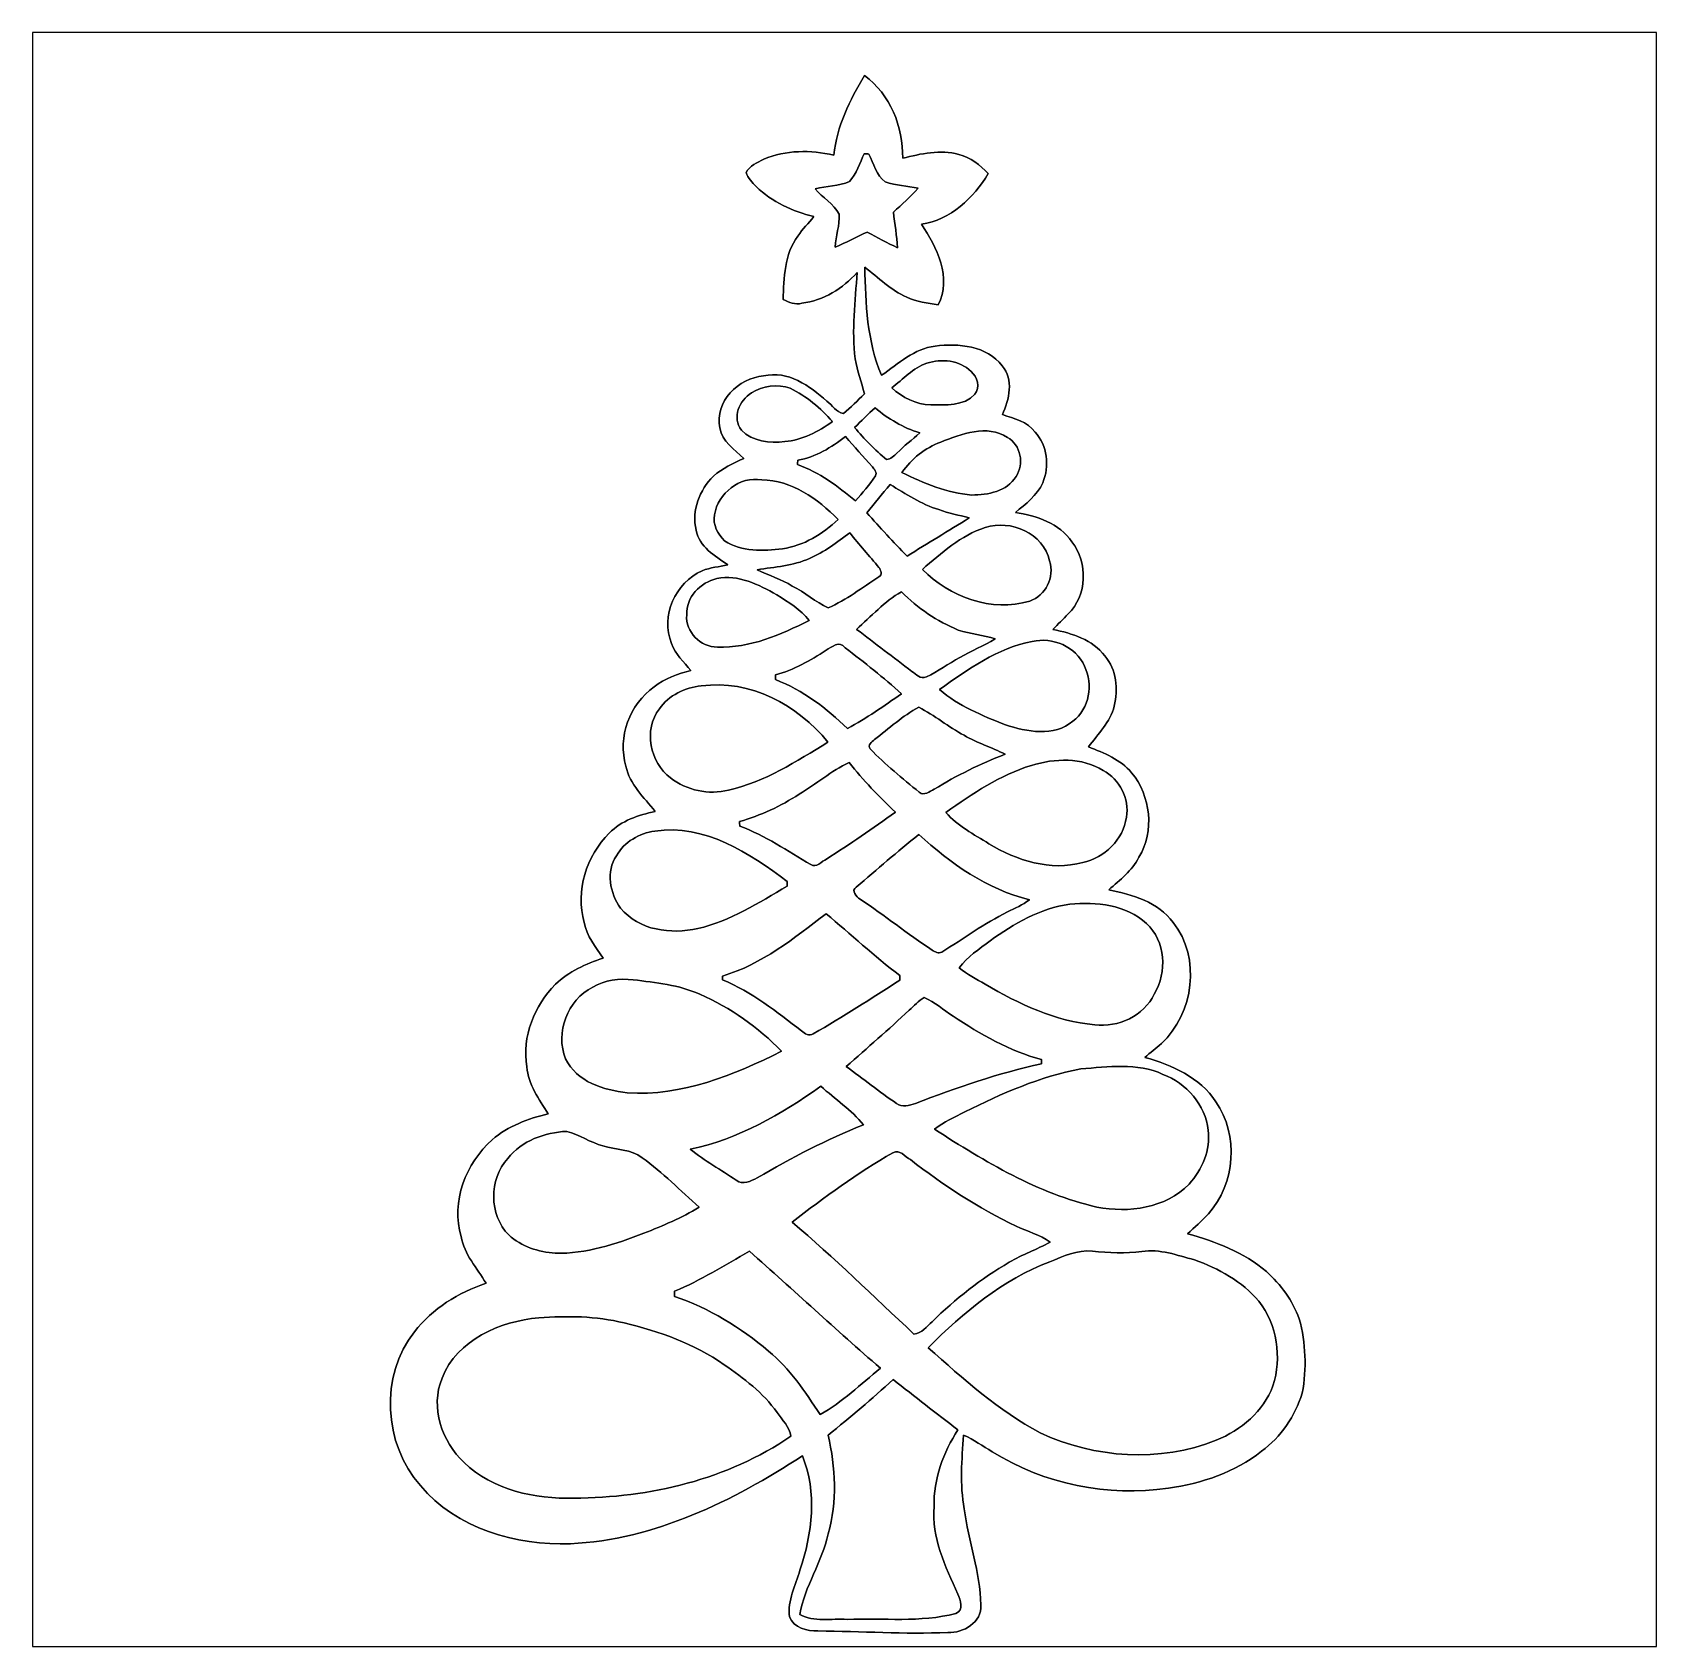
# Model space of a CAD drawing. Header units: centimetres. Extents: x -16.8 to 16.8, y -16.7 to 16.7.
import ezdxf

# ---------------------------------------------------------------- set-up
doc = ezdxf.new("R2010")
doc.units = ezdxf.units.CM
doc.header["$MEASUREMENT"] = 0
doc.layers.add('Layer 1', color=7, linetype='Continuous')

msp = doc.modelspace()

# ---------------------------------------------------------------- linework, layer by layer
at = {"layer": 'Layer 1', "color": 7}
for points, knots in [([(-16.77458, 16.66875), (-16.77458, 16.66875), (16.77458, 16.66875), (16.77458, 16.66875), (16.77458, 16.66875), (16.77458, 16.66875), (16.77458, -16.66875), (16.77458, -16.66875), (16.77458, -16.66875), (16.77458, -16.66875), (-16.77458, -16.66875), (-16.77458, -16.66875), (-16.77458, -16.66875), (-16.77458, -16.66875), (-16.77458, 16.66875), (-16.77458, 16.66875), (-16.77458, 16.66875), (-16.77458, 16.66875), (-16.77458, 16.66875), (-16.77458, 16.66875)], [0, 0, 0, 0, 0.16666667, 0.16666667, 0.16666667, 0.16666667, 0.33333333, 0.33333333, 0.33333333, 0.33333333, 0.5, 0.5, 0.5, 0.5, 0.66666667, 0.66666667, 0.66666667, 0.66666667, 1, 1, 1, 1]), ([(0.4131, 15.77693), (0.10372, 15.27492), (-0.15381, 14.72494), (-0.2226, 14.13298), (-0.2226, 14.13298), (-0.69921, 14.24693), (-1.21214, 14.2427), (-1.6697, 14.05467), (-1.6697, 14.05467), (-1.79952, 13.97847), (-1.96568, 13.92132), (-2.03235, 13.77491), (-2.03235, 13.77491), (-1.99425, 13.65991), (-1.90571, 13.57171), (-1.82421, 13.48599), (-1.82421, 13.48599), (-1.49754, 13.16567), (-1.07068, 12.97834), (-0.63324, 12.86616), (-0.63324, 12.86616), (-0.73766, 12.72822), (-0.87136, 12.61392), (-0.96203, 12.4647), (-0.96203, 12.4647), (-1.24284, 12.09075), (-1.25095, 11.59651), (-1.26824, 11.1506), (-1.26824, 11.1506), (-1.14618, 11.09698), (-1.01847, 11.03771), (-0.87948, 11.07757), (-0.87948, 11.07757), (-0.43533, 11.13437), (-0.03175, 11.37991), (0.26211, 11.71222), (0.26211, 11.71222), (0.22331, 11.11779), (0.14323, 10.52019), (0.22296, 9.9254), (0.22296, 9.9254), (0.26106, 9.67916), (0.35631, 9.44668), (0.41134, 9.20397), (0.41134, 9.20397), (0.26846, 9.06674), (0.133, 8.92069), (-0.02364, 8.79898), (-0.02364, 8.79898), (-0.17004, 8.82756), (-0.25329, 8.96902), (-0.36548, 9.05369), (-0.36548, 9.05369), (-0.72037, 9.36696), (-1.16734, 9.69857), (-1.67181, 9.57368), (-1.67181, 9.57368), (-2.19216, 9.53488), (-2.68746, 9.04028), (-2.57634, 8.49947), (-2.57634, 8.49947), (-2.53012, 8.22007), (-2.27013, 8.05356), (-2.07927, 7.86977), (-2.07927, 7.86977), (-2.29941, 7.76922), (-2.52589, 7.66833), (-2.70898, 7.50676), (-2.70898, 7.50676), (-2.98873, 7.21607), (-3.16794, 6.79873), (-3.06317, 6.39092), (-3.06317, 6.39092), (-3.00496, 6.04449), (-2.67229, 5.85999), (-2.41159, 5.67161), (-2.41159, 5.67161), (-2.58868, 5.6328), (-2.77248, 5.61763), (-2.94217, 5.55061), (-2.94217, 5.55061), (-3.4858, 5.30472), (-3.81282, 4.61504), (-3.57188, 4.04918), (-3.57188, 4.04918), (-3.50273, 3.82411), (-3.31399, 3.66889), (-3.17253, 3.48968), (-3.17253, 3.48968), (-3.44064, 3.41877), (-3.71299, 3.33269), (-3.92994, 3.15207), (-3.92994, 3.15207), (-4.44324, 2.79964), (-4.68842, 2.11349), (-4.51661, 1.51377), (-4.51661, 1.51377), (-4.43971, 1.1363), (-4.14267, 0.8696), (-3.9116, 0.58067), (-3.9116, 0.58067), (-4.25485, 0.502), (-4.60551, 0.38982), (-4.86057, 0.13335), (-4.86057, 0.13335), (-5.32765, -0.33514), (-5.56824, -1.06468), (-5.37633, -1.71097), (-5.37633, -1.71097), (-5.33047, -1.99425), (-5.13927, -2.2158), (-4.98828, -2.44898), (-4.98828, -2.44898), (-5.34423, -2.56893), (-5.6956, -2.72803), (-5.97041, -2.99014), (-5.97041, -2.99014), (-6.40574, -3.43429), (-6.66856, -4.06788), (-6.56096, -4.69512), (-6.56096, -4.69512), (-6.5278, -5.0606), (-6.31649, -5.36928), (-6.11964, -5.66596), (-6.11964, -5.66596), (-6.53591, -5.76263), (-6.94796, -5.91855), (-7.27569, -6.20113), (-7.27569, -6.20113), (-7.82214, -6.68761), (-8.13259, -7.48171), (-7.9181, -8.20244), (-7.9181, -8.20244), (-7.85742, -8.5725), (-7.58966, -8.85084), (-7.40551, -9.16411), (-7.40551, -9.16411), (-7.97525, -9.35919), (-8.51076, -9.68728), (-8.88436, -10.16635), (-8.88436, -10.16635), (-9.60579, -11.07475), (-9.52324, -12.48692), (-8.76018, -13.34629), (-8.76018, -13.34629), (-8.01617, -14.2367), (-6.7885, -14.58877), (-5.66349, -14.54503), (-5.66349, -14.54503), (-3.9183, -14.46601), (-2.30893, -13.66344), (-0.8696, -12.72999), (-0.8696, -12.72999), (-0.56444, -13.4814), (-0.66322, -14.34042), (-0.9211, -15.09183), (-0.9211, -15.09183), (-1.01424, -15.40651), (-1.18004, -15.71837), (-1.13594, -16.05597), (-1.13594, -16.05597), (-1.04669, -16.28175), (-0.77047, -16.36042), (-0.54786, -16.34666), (-0.54786, -16.34666), (0.34608, -16.35584), (1.24001, -16.41581), (2.13431, -16.37982), (2.13431, -16.37982), (2.4578, -16.3957), (2.83986, -16.17098), (2.81799, -15.80868), (2.81799, -15.80868), (2.80247, -15.13487), (2.56469, -14.49035), (2.47191, -13.82607), (2.47191, -13.82607), (2.38337, -13.32195), (2.42111, -12.80795), (2.46133, -12.30171), (2.46133, -12.30171), (2.66947, -12.39626), (2.85574, -12.52996), (3.05329, -12.64426), (3.05329, -12.64426), (4.12397, -13.31701), (5.44054, -13.58618), (6.69043, -13.39568), (6.69043, -13.39568), (7.37941, -13.3036), (8.0645, -13.06901), (8.61483, -12.63579), (8.61483, -12.63579), (9.01382, -12.33981), (9.31051, -11.90907), (9.4555, -11.43494), (9.4555, -11.43494), (9.55111, -10.92835), (9.52853, -10.3953), (9.39518, -9.89789), (9.39518, -9.89789), (9.25371, -9.52359), (9.01418, -9.18916), (8.71502, -8.92457), (8.71502, -8.92457), (8.24971, -8.52911), (7.6708, -8.30051), (7.0866, -8.14564), (7.0866, -8.14564), (7.23265, -8.00947), (7.38399, -7.87859), (7.51664, -7.72901), (7.51664, -7.72901), (8.07473, -7.10812), (8.15093, -6.10447), (7.67115, -5.4169), (7.67115, -5.4169), (7.34589, -4.91596), (6.76346, -4.65667), (6.20642, -4.50286), (6.20642, -4.50286), (6.31437, -4.40126), (6.43396, -4.31341), (6.54579, -4.2164), (6.54579, -4.2164), (7.21431, -3.59234), (7.37129, -2.44404), (6.7878, -1.71309), (6.7878, -1.71309), (6.48018, -1.29328), (5.94819, -1.14018), (5.46171, -1.03752), (5.46171, -1.03752), (5.68889, -0.83361), (5.94042, -0.64699), (6.0833, -0.3683), (6.0833, -0.3683), (6.40715, 0.17286), (6.32636, 0.89853), (5.93161, 1.38007), (5.93161, 1.38007), (5.69983, 1.64924), (5.36504, 1.79176), (5.03908, 1.91206), (5.03908, 1.91206), (5.23628, 2.17946), (5.48711, 2.42464), (5.57283, 2.75555), (5.57283, 2.75555), (5.6582, 3.10374), (5.6194, 3.5112), (5.37669, 3.79024), (5.37669, 3.79024), (5.12586, 4.13279), (4.699, 4.25309), (4.3053, 4.33917), (4.3053, 4.33917), (4.4069, 4.44888), (4.51873, 4.54766), (4.61927, 4.65843), (4.61927, 4.65843), (5.01685, 5.03837), (5.03237, 5.72135), (4.69794, 6.14574), (4.69794, 6.14574), (4.44394, 6.53415), (3.96487, 6.68796), (3.52919, 6.75358), (3.52919, 6.75358), (3.74333, 6.93314), (3.97757, 7.10353), (4.09575, 7.36812), (4.09575, 7.36812), (4.23933, 7.70961), (4.19312, 8.13929), (3.93559, 8.41551), (3.93559, 8.41551), (3.78072, 8.63424), (3.50132, 8.69632), (3.26214, 8.7757), (3.26214, 8.7757), (3.40148, 9.08226), (3.5052, 9.50454), (3.25579, 9.78217), (3.25579, 9.78217), (2.94111, 10.20269), (2.35162, 10.25207), (1.87325, 10.19104), (1.87325, 10.19104), (1.43792, 10.14166), (1.11407, 9.82274), (0.76588, 9.59097), (0.76588, 9.59097), (0.46179, 10.2937), (0.43815, 11.07017), (0.41698, 11.82335), (0.41698, 11.82335), (0.70167, 11.60956), (0.95426, 11.34251), (1.28905, 11.20316), (1.28905, 11.20316), (1.48978, 11.10227), (1.71697, 11.08251), (1.93499, 11.0423), (1.93499, 11.0423), (2.22568, 11.60004), (1.90006, 12.23716), (1.58856, 12.70988), (1.58856, 12.70988), (2.19393, 12.79278), (2.66277, 13.2528), (2.97039, 13.75339), (2.97039, 13.75339), (2.8007, 13.92872), (2.60138, 14.08853), (2.35973, 14.14745), (2.35973, 14.14745), (1.97873, 14.25928), (1.57621, 14.16262), (1.20191, 14.07301), (1.20191, 14.07301), (1.21073, 14.71718), (0.94756, 15.39346), (0.4131, 15.77693)], [0, 0, 0, 0, 0.01219512, 0.01219512, 0.01219512, 0.01219512, 0.02439024, 0.02439024, 0.02439024, 0.02439024, 0.03658537, 0.03658537, 0.03658537, 0.03658537, 0.04878049, 0.04878049, 0.04878049, 0.04878049, 0.06097561, 0.06097561, 0.06097561, 0.06097561, 0.07317073, 0.07317073, 0.07317073, 0.07317073, 0.08536585, 0.08536585, 0.08536585, 0.08536585, 0.09756098, 0.09756098, 0.09756098, 0.09756098, 0.1097561, 0.1097561, 0.1097561, 0.1097561, 0.12195122, 0.12195122, 0.12195122, 0.12195122, 0.13414634, 0.13414634, 0.13414634, 0.13414634, 0.14634146, 0.14634146, 0.14634146, 0.14634146, 0.15853659, 0.15853659, 0.15853659, 0.15853659, 0.17073171, 0.17073171, 0.17073171, 0.17073171, 0.18292683, 0.18292683, 0.18292683, 0.18292683, 0.19512195, 0.19512195, 0.19512195, 0.19512195, 0.20731707, 0.20731707, 0.20731707, 0.20731707, 0.2195122, 0.2195122, 0.2195122, 0.2195122, 0.23170732, 0.23170732, 0.23170732, 0.23170732, 0.24390244, 0.24390244, 0.24390244, 0.24390244, 0.25609756, 0.25609756, 0.25609756, 0.25609756, 0.26829268, 0.26829268, 0.26829268, 0.26829268, 0.2804878, 0.2804878, 0.2804878, 0.2804878, 0.29268293, 0.29268293, 0.29268293, 0.29268293, 0.30487805, 0.30487805, 0.30487805, 0.30487805, 0.31707317, 0.31707317, 0.31707317, 0.31707317, 0.32926829, 0.32926829, 0.32926829, 0.32926829, 0.34146341, 0.34146341, 0.34146341, 0.34146341, 0.35365854, 0.35365854, 0.35365854, 0.35365854, 0.36585366, 0.36585366, 0.36585366, 0.36585366, 0.37804878, 0.37804878, 0.37804878, 0.37804878, 0.3902439, 0.3902439, 0.3902439, 0.3902439, 0.40243902, 0.40243902, 0.40243902, 0.40243902, 0.41463415, 0.41463415, 0.41463415, 0.41463415, 0.42682927, 0.42682927, 0.42682927, 0.42682927, 0.43902439, 0.43902439, 0.43902439, 0.43902439, 0.45121951, 0.45121951, 0.45121951, 0.45121951, 0.46341463, 0.46341463, 0.46341463, 0.46341463, 0.47560976, 0.47560976, 0.47560976, 0.47560976, 0.48780488, 0.48780488, 0.48780488, 0.48780488, 0.5, 0.5, 0.5, 0.5, 0.51219512, 0.51219512, 0.51219512, 0.51219512, 0.52439024, 0.52439024, 0.52439024, 0.52439024, 0.53658537, 0.53658537, 0.53658537, 0.53658537, 0.54878049, 0.54878049, 0.54878049, 0.54878049, 0.56097561, 0.56097561, 0.56097561, 0.56097561, 0.57317073, 0.57317073, 0.57317073, 0.57317073, 0.58536585, 0.58536585, 0.58536585, 0.58536585, 0.59756098, 0.59756098, 0.59756098, 0.59756098, 0.6097561, 0.6097561, 0.6097561, 0.6097561, 0.62195122, 0.62195122, 0.62195122, 0.62195122, 0.63414634, 0.63414634, 0.63414634, 0.63414634, 0.64634146, 0.64634146, 0.64634146, 0.64634146, 0.65853659, 0.65853659, 0.65853659, 0.65853659, 0.67073171, 0.67073171, 0.67073171, 0.67073171, 0.68292683, 0.68292683, 0.68292683, 0.68292683, 0.69512195, 0.69512195, 0.69512195, 0.69512195, 0.70731707, 0.70731707, 0.70731707, 0.70731707, 0.7195122, 0.7195122, 0.7195122, 0.7195122, 0.73170732, 0.73170732, 0.73170732, 0.73170732, 0.74390244, 0.74390244, 0.74390244, 0.74390244, 0.75609756, 0.75609756, 0.75609756, 0.75609756, 0.76829268, 0.76829268, 0.76829268, 0.76829268, 0.7804878, 0.7804878, 0.7804878, 0.7804878, 0.79268293, 0.79268293, 0.79268293, 0.79268293, 0.80487805, 0.80487805, 0.80487805, 0.80487805, 0.81707317, 0.81707317, 0.81707317, 0.81707317, 0.82926829, 0.82926829, 0.82926829, 0.82926829, 0.84146341, 0.84146341, 0.84146341, 0.84146341, 0.85365854, 0.85365854, 0.85365854, 0.85365854, 0.86585366, 0.86585366, 0.86585366, 0.86585366, 0.87804878, 0.87804878, 0.87804878, 0.87804878, 0.8902439, 0.8902439, 0.8902439, 0.8902439, 0.90243902, 0.90243902, 0.90243902, 0.90243902, 0.91463415, 0.91463415, 0.91463415, 0.91463415, 0.92682927, 0.92682927, 0.92682927, 0.92682927, 0.93902439, 0.93902439, 0.93902439, 0.93902439, 0.95121951, 0.95121951, 0.95121951, 0.95121951, 0.96341463, 0.96341463, 0.96341463, 0.96341463, 0.97560976, 0.97560976, 0.97560976, 0.97560976, 1, 1, 1, 1]), ([(0.40711, 14.16473), (0.43039, 14.16297), (0.47696, 14.15944), (0.50024, 14.15732), (0.50024, 14.15732), (0.61136, 13.96824), (0.65652, 13.716), (0.84173, 13.58124), (0.84173, 13.58124), (1.06186, 13.51174), (1.29681, 13.50292), (1.52188, 13.45071), (1.52188, 13.45071), (1.36807, 13.26938), (1.18216, 13.11945), (1.01, 12.95682), (1.01, 12.95682), (1.04175, 12.7127), (1.07915, 12.46964), (1.09749, 12.2241), (1.09749, 12.2241), (0.8823, 12.31935), (0.6791, 12.4393), (0.47025, 12.54725), (0.47025, 12.54725), (0.248, 12.44459), (0.03351, 12.32535), (-0.19438, 12.2361), (-0.19438, 12.2361), (-0.17921, 12.46434), (-0.09701, 12.68801), (-0.10724, 12.91731), (-0.10724, 12.91731), (-0.2226, 13.1318), (-0.45367, 13.25598), (-0.60819, 13.44013), (-0.60819, 13.44013), (-0.37465, 13.50292), (-0.12136, 13.49446), (0.10301, 13.58865), (0.10301, 13.58865), (0.24412, 13.75551), (0.31785, 13.96753), (0.40711, 14.16473)], [0, 0, 0, 0, 0.08333333, 0.08333333, 0.08333333, 0.08333333, 0.16666667, 0.16666667, 0.16666667, 0.16666667, 0.25, 0.25, 0.25, 0.25, 0.33333333, 0.33333333, 0.33333333, 0.33333333, 0.41666667, 0.41666667, 0.41666667, 0.41666667, 0.5, 0.5, 0.5, 0.5, 0.58333333, 0.58333333, 0.58333333, 0.58333333, 0.66666667, 0.66666667, 0.66666667, 0.66666667, 0.75, 0.75, 0.75, 0.75, 0.83333333, 0.83333333, 0.83333333, 0.83333333, 1, 1, 1, 1]), ([(1.69898, 9.83827), (2.00448, 9.93528), (2.37666, 9.90036), (2.61373, 9.66893), (2.61373, 9.66893), (2.74002, 9.55428), (2.81517, 9.34261), (2.69064, 9.19797), (2.69064, 9.19797), (2.46662, 8.93868), (2.08492, 8.98384), (1.78082, 8.97572), (1.78082, 8.97572), (1.47849, 8.98172), (1.19733, 9.12707), (0.9779, 9.32709), (0.9779, 9.32709), (1.20579, 9.51089), (1.41817, 9.73561), (1.69898, 9.83827)], [0, 0, 0, 0, 0.16666667, 0.16666667, 0.16666667, 0.16666667, 0.33333333, 0.33333333, 0.33333333, 0.33333333, 0.5, 0.5, 0.5, 0.5, 0.66666667, 0.66666667, 0.66666667, 0.66666667, 1, 1, 1, 1]), ([(-1.92158, 9.22337), (-1.69086, 9.37613), (-1.38289, 9.4047), (-1.12219, 9.32145), (-1.12219, 9.32145), (-0.78599, 9.15846), (-0.49389, 8.91293), (-0.24906, 8.63212), (-0.24906, 8.63212), (-0.54116, 8.42504), (-0.87066, 8.25112), (-1.23296, 8.21937), (-1.23296, 8.21937), (-1.54058, 8.17809), (-1.905, 8.21831), (-2.12831, 8.45538), (-2.12831, 8.45538), (-2.32939, 8.71361), (-2.17346, 9.07239), (-1.92158, 9.22337)], [0, 0, 0, 0, 0.16666667, 0.16666667, 0.16666667, 0.16666667, 0.33333333, 0.33333333, 0.33333333, 0.33333333, 0.5, 0.5, 0.5, 0.5, 0.66666667, 0.66666667, 0.66666667, 0.66666667, 1, 1, 1, 1]), ([(0.20743, 8.50971), (0.3489, 8.64588), (0.4886, 8.78311), (0.63077, 8.91857), (0.63077, 8.91857), (0.90099, 8.68468), (1.21461, 8.50688), (1.55434, 8.39682), (1.55434, 8.39682), (1.39841, 8.25747), (1.2319, 8.13012), (1.08373, 7.98195), (1.08373, 7.98195), (1.02129, 7.92586), (0.9592, 7.85424), (0.8696, 7.84719), (0.8696, 7.84719), (0.62689, 8.04404), (0.40958, 8.27158), (0.20743, 8.50971)], [0, 0, 0, 0, 0.16666667, 0.16666667, 0.16666667, 0.16666667, 0.33333333, 0.33333333, 0.33333333, 0.33333333, 0.5, 0.5, 0.5, 0.5, 0.66666667, 0.66666667, 0.66666667, 0.66666667, 1, 1, 1, 1]), ([(1.9872, 8.20773), (2.41124, 8.37882), (2.94181, 8.57709), (3.36797, 8.30651), (3.36797, 8.30651), (3.64173, 8.14987), (3.71722, 7.75547), (3.54436, 7.49688), (3.54436, 7.49688), (3.35668, 7.18538), (2.96369, 7.11835), (2.62925, 7.11447), (2.62925, 7.11447), (2.11843, 7.15751), (1.63936, 7.35401), (1.18674, 7.58261), (1.18674, 7.58261), (1.38677, 7.86236), (1.66194, 8.08955), (1.9872, 8.20773)], [0, 0, 0, 0, 0.16666667, 0.16666667, 0.16666667, 0.16666667, 0.33333333, 0.33333333, 0.33333333, 0.33333333, 0.5, 0.5, 0.5, 0.5, 0.66666667, 0.66666667, 0.66666667, 0.66666667, 1, 1, 1, 1]), ([(-0.96485, 7.83343), (-0.59126, 7.89446), (-0.27552, 8.10295), (0.02293, 8.32097), (0.02293, 8.32097), (0.20955, 8.11601), (0.38806, 7.90434), (0.57538, 7.70008), (0.57538, 7.70008), (0.61489, 7.64752), (0.67839, 7.58049), (0.63782, 7.51099), (0.63782, 7.51099), (0.52282, 7.32296), (0.36936, 7.16209), (0.22613, 6.99558), (0.22613, 6.99558), (-0.13935, 7.29439), (-0.5207, 7.58684), (-0.97049, 7.74418), (-0.97049, 7.74418), (-0.96908, 7.7664), (-0.96626, 7.81121), (-0.96485, 7.83343)], [0, 0, 0, 0, 0.14285714, 0.14285714, 0.14285714, 0.14285714, 0.28571429, 0.28571429, 0.28571429, 0.28571429, 0.42857143, 0.42857143, 0.42857143, 0.42857143, 0.57142857, 0.57142857, 0.57142857, 0.57142857, 0.71428571, 0.71428571, 0.71428571, 0.71428571, 1, 1, 1, 1]), ([(-2.68499, 6.70842), (-2.61267, 7.15151), (-2.16711, 7.50888), (-1.71062, 7.42809), (-1.71062, 7.42809), (-1.08409, 7.42209), (-0.55739, 7.03439), (-0.1337, 6.61035), (-0.1337, 6.61035), (-0.45085, 6.30908), (-0.84208, 6.06743), (-1.28164, 6.00534), (-1.28164, 6.00534), (-1.68063, 5.95806), (-2.12408, 5.94007), (-2.47615, 6.16867), (-2.47615, 6.16867), (-2.62043, 6.30837), (-2.7245, 6.50134), (-2.68499, 6.70842)], [0, 0, 0, 0, 0.16666667, 0.16666667, 0.16666667, 0.16666667, 0.33333333, 0.33333333, 0.33333333, 0.33333333, 0.5, 0.5, 0.5, 0.5, 0.66666667, 0.66666667, 0.66666667, 0.66666667, 1, 1, 1, 1]), ([(0.94192, 7.33213), (1.26577, 7.13987), (1.58397, 6.92609), (1.94698, 6.81284), (1.94698, 6.81284), (2.15159, 6.74052), (2.36537, 6.69925), (2.57493, 6.6421), (2.57493, 6.6421), (2.14877, 6.37611), (1.71873, 6.11646), (1.29152, 5.85223), (1.29152, 5.85223), (1.00965, 6.14609), (0.72919, 6.44243), (0.46284, 6.75005), (0.46284, 6.75005), (0.6223, 6.94408), (0.77893, 7.14058), (0.94192, 7.33213)], [0, 0, 0, 0, 0.16666667, 0.16666667, 0.16666667, 0.16666667, 0.33333333, 0.33333333, 0.33333333, 0.33333333, 0.5, 0.5, 0.5, 0.5, 0.66666667, 0.66666667, 0.66666667, 0.66666667, 1, 1, 1, 1]), ([(2.90618, 6.44207), (3.43606, 6.61776), (4.11374, 6.32566), (4.23439, 5.7531), (4.23439, 5.7531), (4.34834, 5.42008), (4.1529, 5.03449), (3.82623, 4.92478), (3.82623, 4.92478), (3.03847, 4.68701), (2.17064, 5.00803), (1.60972, 5.57918), (1.60972, 5.57918), (2.00307, 5.91608), (2.40312, 6.28297), (2.90618, 6.44207)], [0, 0, 0, 0, 0.2, 0.2, 0.2, 0.2, 0.4, 0.4, 0.4, 0.4, 0.6, 0.6, 0.6, 0.6, 1, 1, 1, 1]), ([(-0.72461, 5.80602), (-0.41875, 5.93549), (-0.15416, 6.13939), (0.11007, 6.33695), (0.11007, 6.33695), (0.2988, 6.08647), (0.51647, 5.85999), (0.71191, 5.61516), (0.71191, 5.61516), (0.75459, 5.56472), (0.78528, 5.46594), (0.71226, 5.42819), (0.71226, 5.42819), (0.37077, 5.20312), (0.03775, 4.95124), (-0.33549, 4.7819), (-0.33549, 4.7819), (-0.59866, 4.90326), (-0.81668, 5.10716), (-1.07774, 5.23522), (-1.07774, 5.23522), (-1.30739, 5.37351), (-1.56351, 5.45394), (-1.80234, 5.57212), (-1.80234, 5.57212), (-1.44145, 5.6321), (-1.06151, 5.64797), (-0.72461, 5.80602)], [0, 0, 0, 0, 0.125, 0.125, 0.125, 0.125, 0.25, 0.25, 0.25, 0.25, 0.375, 0.375, 0.375, 0.375, 0.5, 0.5, 0.5, 0.5, 0.625, 0.625, 0.625, 0.625, 0.75, 0.75, 0.75, 0.75, 1, 1, 1, 1]), ([(-2.63454, 5.38974), (-2.19534, 5.48076), (-1.77094, 5.26415), (-1.40123, 5.0546), (-1.40123, 5.0546), (-1.16276, 4.90114), (-0.90664, 4.75192), (-0.7306, 4.52367), (-0.7306, 4.52367), (-1.32045, 4.22945), (-1.94945, 3.95005), (-2.62431, 3.97545), (-2.62431, 3.97545), (-2.9785, 3.96734), (-3.28542, 4.28837), (-3.25967, 4.63903), (-3.25967, 4.63903), (-3.28083, 5.00027), (-2.97286, 5.31601), (-2.63454, 5.38974)], [0, 0, 0, 0, 0.16666667, 0.16666667, 0.16666667, 0.16666667, 0.33333333, 0.33333333, 0.33333333, 0.33333333, 0.5, 0.5, 0.5, 0.5, 0.66666667, 0.66666667, 0.66666667, 0.66666667, 1, 1, 1, 1]), ([(0.24871, 4.34022), (0.5521, 4.6041), (0.82021, 4.9209), (1.17722, 5.11528), (1.17722, 5.11528), (1.51236, 4.78014), (1.91029, 4.50568), (2.35021, 4.32717), (2.35021, 4.32717), (2.59715, 4.23686), (2.86597, 4.22839), (3.11467, 4.14196), (3.11467, 4.14196), (2.87514, 4.00438), (2.62008, 3.89573), (2.38019, 3.75849), (2.38019, 3.75849), (2.14665, 3.63255), (1.93252, 3.47204), (1.69122, 3.36056), (1.69122, 3.36056), (1.56386, 3.29777), (1.48026, 3.4163), (1.3903, 3.46992), (1.3903, 3.46992), (1.01071, 3.76096), (0.63077, 4.05236), (0.24871, 4.34022)], [0, 0, 0, 0, 0.125, 0.125, 0.125, 0.125, 0.25, 0.25, 0.25, 0.25, 0.375, 0.375, 0.375, 0.375, 0.5, 0.5, 0.5, 0.5, 0.625, 0.625, 0.625, 0.625, 0.75, 0.75, 0.75, 0.75, 1, 1, 1, 1]), ([(-0.37783, 3.91019), (-0.26776, 3.97228), (-0.10266, 4.12115), (0.01164, 3.96134), (0.01164, 3.96134), (0.41169, 3.65831), (0.80574, 3.34186), (1.18039, 3.00778), (1.18039, 3.00778), (0.8128, 2.7626), (0.45473, 2.49908), (0.0635, 2.292), (0.0635, 2.292), (-0.36901, 2.71074), (-0.86184, 3.08398), (-1.42699, 3.30235), (-1.42699, 3.30235), (-1.42699, 3.32634), (-1.42769, 3.37467), (-1.42769, 3.39901), (-1.42769, 3.39901), (-1.04881, 3.50238), (-0.70414, 3.6957), (-0.37783, 3.91019)], [0, 0, 0, 0, 0.14285714, 0.14285714, 0.14285714, 0.14285714, 0.28571429, 0.28571429, 0.28571429, 0.28571429, 0.42857143, 0.42857143, 0.42857143, 0.42857143, 0.57142857, 0.57142857, 0.57142857, 0.57142857, 0.71428571, 0.71428571, 0.71428571, 0.71428571, 1, 1, 1, 1]), ([(3.87844, 4.09116), (4.29401, 4.18712), (4.78931, 3.98745), (4.95512, 3.57999), (4.95512, 3.57999), (5.14244, 3.20499), (5.0613, 2.70122), (4.71946, 2.44228), (4.71946, 2.44228), (4.32788, 2.11772), (3.76731, 2.22356), (3.32281, 2.37137), (3.32281, 2.37137), (2.84515, 2.55623), (2.35514, 2.75872), (1.96427, 3.09774), (1.96427, 3.09774), (2.54847, 3.5119), (3.15877, 3.9564), (3.87844, 4.09116)], [0, 0, 0, 0, 0.16666667, 0.16666667, 0.16666667, 0.16666667, 0.33333333, 0.33333333, 0.33333333, 0.33333333, 0.5, 0.5, 0.5, 0.5, 0.66666667, 0.66666667, 0.66666667, 0.66666667, 1, 1, 1, 1]), ([(-2.95769, 3.17183), (-1.95404, 3.31717), (-0.96414, 2.77601), (-0.34361, 2.01295), (-0.34361, 2.01295), (-0.98813, 1.61008), (-1.64465, 1.19133), (-2.39536, 1.01953), (-2.39536, 1.01953), (-2.8067, 0.91299), (-3.25896, 1.01706), (-3.59481, 1.27212), (-3.59481, 1.27212), (-4.01814, 1.58926), (-4.1589, 2.26871), (-3.82376, 2.69663), (-3.82376, 2.69663), (-3.6322, 2.98238), (-3.29353, 3.13937), (-2.95769, 3.17183)], [0, 0, 0, 0, 0.16666667, 0.16666667, 0.16666667, 0.16666667, 0.33333333, 0.33333333, 0.33333333, 0.33333333, 0.5, 0.5, 0.5, 0.5, 0.66666667, 0.66666667, 0.66666667, 0.66666667, 1, 1, 1, 1]), ([(0.61877, 2.06234), (0.91687, 2.29553), (1.20262, 2.55058), (1.53494, 2.73544), (1.53494, 2.73544), (1.85914, 2.56223), (2.14665, 2.32481), (2.47227, 2.1523), (2.47227, 2.1523), (2.73967, 1.99319), (3.04059, 1.90535), (3.31576, 1.76213), (3.31576, 1.76213), (2.80811, 1.56386), (2.31846, 1.32151), (1.85244, 1.03858), (1.85244, 1.03858), (1.76177, 0.99483), (1.64112, 0.89112), (1.54305, 0.97755), (1.54305, 0.97755), (1.19168, 1.25836), (0.84667, 1.55046), (0.53093, 1.87078), (0.53093, 1.87078), (0.46814, 1.95333), (0.56303, 2.0133), (0.61877, 2.06234)], [0, 0, 0, 0, 0.125, 0.125, 0.125, 0.125, 0.25, 0.25, 0.25, 0.25, 0.375, 0.375, 0.375, 0.375, 0.5, 0.5, 0.5, 0.5, 0.625, 0.625, 0.625, 0.625, 0.75, 0.75, 0.75, 0.75, 1, 1, 1, 1]), ([(3.86221, 1.53141), (4.34305, 1.67569), (4.90326, 1.70286), (5.34211, 1.42416), (5.34211, 1.42416), (5.68396, 1.24672), (5.89174, 0.84208), (5.82366, 0.46038), (5.82366, 0.46038), (5.7591, -0.00282), (5.3721, -0.37818), (4.92231, -0.47696), (4.92231, -0.47696), (4.25344, -0.65652), (3.55529, -0.43568), (2.98132, -0.08714), (2.98132, -0.08714), (2.67441, 0.10654), (2.33645, 0.27834), (2.09656, 0.55774), (2.09656, 0.55774), (2.64231, 0.95074), (3.21486, 1.32891), (3.86221, 1.53141)], [0, 0, 0, 0, 0.14285714, 0.14285714, 0.14285714, 0.14285714, 0.28571429, 0.28571429, 0.28571429, 0.28571429, 0.42857143, 0.42857143, 0.42857143, 0.42857143, 0.57142857, 0.57142857, 0.57142857, 0.57142857, 0.71428571, 0.71428571, 0.71428571, 0.71428571, 1, 1, 1, 1]), ([(-0.93486, 0.93486), (-0.58879, 1.14864), (-0.2727, 1.41076), (0.09349, 1.59138), (0.09349, 1.59138), (0.387, 1.22661), (0.70908, 0.88547), (1.05057, 0.5655), (1.05057, 0.5655), (0.58984, 0.22331), (0.10971, -0.09208), (-0.37006, -0.4064), (-0.37006, -0.4064), (-0.47413, -0.44062), (-0.57926, -0.60078), (-0.69533, -0.51823), (-0.69533, -0.51823), (-1.1751, -0.23742), (-1.63795, 0.0822), (-2.16323, 0.27517), (-2.16323, 0.27517), (-2.165, 0.2988), (-2.16923, 0.34572), (-2.17099, 0.36936), (-2.17099, 0.36936), (-1.7339, 0.49636), (-1.31727, 0.68862), (-0.93486, 0.93486)], [0, 0, 0, 0, 0.125, 0.125, 0.125, 0.125, 0.25, 0.25, 0.25, 0.25, 0.375, 0.375, 0.375, 0.375, 0.5, 0.5, 0.5, 0.5, 0.625, 0.625, 0.625, 0.625, 0.75, 0.75, 0.75, 0.75, 1, 1, 1, 1]), ([(-3.9183, 0.17498), (-2.89172, 0.32985), (-1.96497, -0.28363), (-1.1811, -0.86536), (-1.1811, -0.86536), (-1.18216, -0.89006), (-1.18392, -0.93909), (-1.18498, -0.96344), (-1.18498, -0.96344), (-1.77377, -1.30493), (-2.35832, -1.68416), (-3.03036, -1.83903), (-3.03036, -1.83903), (-3.58563, -1.96356), (-4.24462, -1.88066), (-4.62562, -1.4164), (-4.62562, -1.4164), (-4.84858, -1.11231), (-4.93183, -0.66075), (-4.71029, -0.33408), (-4.71029, -0.33408), (-4.55013, -0.04939), (-4.23616, 0.12876), (-3.9183, 0.17498)], [0, 0, 0, 0, 0.14285714, 0.14285714, 0.14285714, 0.14285714, 0.28571429, 0.28571429, 0.28571429, 0.28571429, 0.42857143, 0.42857143, 0.42857143, 0.42857143, 0.57142857, 0.57142857, 0.57142857, 0.57142857, 0.71428571, 0.71428571, 0.71428571, 0.71428571, 1, 1, 1, 1]), ([(0.24377, -0.98531), (0.67345, -0.62265), (1.09361, -0.248), (1.53247, 0.10336), (1.53247, 0.10336), (2.19357, -0.49142), (2.94287, -1.03223), (3.81952, -1.2446), (3.81952, -1.2446), (3.68265, -1.3529), (3.52002, -1.41852), (3.3655, -1.49613), (3.3655, -1.49613), (2.8896, -1.73108), (2.46133, -2.04823), (2.01013, -2.32481), (2.01013, -2.32481), (1.9431, -2.3682), (1.86831, -2.31704), (1.8101, -2.28353), (1.8101, -2.28353), (1.30281, -1.94804), (0.82656, -1.56916), (0.32209, -1.23049), (0.32209, -1.23049), (0.24483, -1.17969), (0.127, -1.05939), (0.24377, -0.98531)], [0, 0, 0, 0, 0.125, 0.125, 0.125, 0.125, 0.25, 0.25, 0.25, 0.25, 0.375, 0.375, 0.375, 0.375, 0.5, 0.5, 0.5, 0.5, 0.625, 0.625, 0.625, 0.625, 0.75, 0.75, 0.75, 0.75, 1, 1, 1, 1]), ([(4.65314, -1.33844), (5.19959, -1.28164), (5.81625, -1.34197), (6.23676, -1.73567), (6.23676, -1.73567), (6.63857, -2.09621), (6.66644, -2.74108), (6.39904, -3.19158), (6.39904, -3.19158), (6.18596, -3.64666), (5.65679, -3.88867), (5.16819, -3.82588), (5.16819, -3.82588), (4.35328, -3.75885), (3.6008, -3.39196), (2.90266, -2.99014), (2.90266, -2.99014), (2.7238, -2.88008), (2.53259, -2.78765), (2.37102, -2.65218), (2.37102, -2.65218), (2.53471, -2.41547), (2.78624, -2.26554), (3.00955, -2.09268), (3.00955, -2.09268), (3.49779, -1.73426), (4.04319, -1.41993), (4.65314, -1.33844)], [0, 0, 0, 0, 0.125, 0.125, 0.125, 0.125, 0.25, 0.25, 0.25, 0.25, 0.375, 0.375, 0.375, 0.375, 0.5, 0.5, 0.5, 0.5, 0.625, 0.625, 0.625, 0.625, 0.75, 0.75, 0.75, 0.75, 1, 1, 1, 1]), ([(-2.51707, -2.81975), (-1.70709, -2.5781), (-1.03893, -2.0387), (-0.37994, -1.53211), (-0.37994, -1.53211), (0.12665, -1.95898), (0.6156, -2.40806), (1.14265, -2.81093), (1.14265, -2.81093), (1.14335, -2.83528), (1.14476, -2.88361), (1.14547, -2.90759), (1.14547, -2.90759), (0.55139, -3.27978), (-0.03351, -3.66818), (-0.64417, -4.01249), (-0.64417, -4.01249), (-0.72813, -4.06753), (-0.82091, -4.00861), (-0.88512, -3.95323), (-0.88512, -3.95323), (-1.39771, -3.55741), (-1.91629, -3.15172), (-2.51742, -2.89913), (-2.51742, -2.89913), (-2.51742, -2.87902), (-2.51707, -2.83951), (-2.51707, -2.81975)], [0, 0, 0, 0, 0.125, 0.125, 0.125, 0.125, 0.25, 0.25, 0.25, 0.25, 0.375, 0.375, 0.375, 0.375, 0.5, 0.5, 0.5, 0.5, 0.625, 0.625, 0.625, 0.625, 0.75, 0.75, 0.75, 0.75, 1, 1, 1, 1]), ([(-5.20206, -3.05329), (-4.95476, -2.8956), (-4.64926, -2.86561), (-4.36386, -2.89772), (-4.36386, -2.89772), (-3.89714, -2.95592), (-3.42018, -3.00143), (-2.98626, -3.19723), (-2.98626, -3.19723), (-2.35585, -3.47451), (-1.77871, -3.87844), (-1.30104, -4.3748), (-1.30104, -4.3748), (-2.28953, -4.86728), (-3.35915, -5.31001), (-4.48733, -5.23099), (-4.48733, -5.23099), (-4.97558, -5.17737), (-5.53403, -5.00592), (-5.76121, -4.52826), (-5.76121, -4.52826), (-5.98135, -3.99098), (-5.72276, -3.30941), (-5.20206, -3.05329)], [0, 0, 0, 0, 0.14285714, 0.14285714, 0.14285714, 0.14285714, 0.28571429, 0.28571429, 0.28571429, 0.28571429, 0.42857143, 0.42857143, 0.42857143, 0.42857143, 0.57142857, 0.57142857, 0.57142857, 0.57142857, 0.71428571, 0.71428571, 0.71428571, 0.71428571, 1, 1, 1, 1]), ([(1.33597, -3.52319), (1.43792, -3.43535), (1.52964, -3.33234), (1.64783, -3.26566), (1.64783, -3.26566), (1.86831, -3.35139), (2.04294, -3.5239), (2.24296, -3.64737), (2.24296, -3.64737), (2.80882, -4.02131), (3.40924, -4.37162), (4.07035, -4.54554), (4.07035, -4.54554), (4.0707, -4.56671), (4.07141, -4.60904), (4.07176, -4.63021), (4.07176, -4.63021), (3.181, -4.82917), (2.31352, -5.12127), (1.46403, -5.45253), (1.46403, -5.45253), (1.34161, -5.49381), (1.18921, -5.53438), (1.07597, -5.45253), (1.07597, -5.45253), (0.72002, -5.21123), (0.38312, -4.94453), (0.03634, -4.69053), (0.03634, -4.69053), (0.46884, -4.30071), (0.9144, -3.92501), (1.33597, -3.52319)], [0, 0, 0, 0, 0.11111111, 0.11111111, 0.11111111, 0.11111111, 0.22222222, 0.22222222, 0.22222222, 0.22222222, 0.33333333, 0.33333333, 0.33333333, 0.33333333, 0.44444444, 0.44444444, 0.44444444, 0.44444444, 0.55555556, 0.55555556, 0.55555556, 0.55555556, 0.66666667, 0.66666667, 0.66666667, 0.66666667, 0.77777778, 0.77777778, 0.77777778, 0.77777778, 1, 1, 1, 1]), ([(4.88068, -4.73922), (5.44371, -4.69759), (6.04696, -4.60199), (6.57931, -4.85105), (6.57931, -4.85105), (7.06155, -5.03343), (7.4609, -5.4797), (7.51134, -6.00322), (7.51134, -6.00322), (7.57167, -6.41138), (7.3847, -6.81919), (7.11729, -7.11694), (7.11729, -7.11694), (6.63575, -7.61682), (5.86846, -7.7216), (5.21476, -7.59072), (5.21476, -7.59072), (3.99309, -7.31344), (2.90266, -6.65586), (1.8609, -5.98417), (1.8609, -5.98417), (2.0507, -5.83459), (2.27295, -5.73511), (2.48603, -5.62469), (2.48603, -5.62469), (3.24803, -5.24404), (4.03966, -4.89938), (4.88068, -4.73922)], [0, 0, 0, 0, 0.125, 0.125, 0.125, 0.125, 0.25, 0.25, 0.25, 0.25, 0.375, 0.375, 0.375, 0.375, 0.5, 0.5, 0.5, 0.5, 0.625, 0.625, 0.625, 0.625, 0.75, 0.75, 0.75, 0.75, 1, 1, 1, 1]), ([(-3.18558, -6.39516), (-2.19357, -6.18843), (-1.30387, -5.67866), (-0.48683, -5.09693), (-0.48683, -5.09693), (-0.19438, -5.36257), (0.14252, -5.58518), (0.3937, -5.89351), (0.3937, -5.89351), (-0.3683, -6.19301), (-1.09467, -6.57437), (-1.80093, -6.98641), (-1.80093, -6.98641), (-1.92899, -7.05732), (-2.10432, -7.13952), (-2.23802, -7.03862), (-2.23802, -7.03862), (-2.55129, -6.82061), (-2.89031, -6.63716), (-3.18558, -6.39516)], [0, 0, 0, 0, 0.16666667, 0.16666667, 0.16666667, 0.16666667, 0.33333333, 0.33333333, 0.33333333, 0.33333333, 0.5, 0.5, 0.5, 0.5, 0.66666667, 0.66666667, 0.66666667, 0.66666667, 1, 1, 1, 1]), ([(-6.95607, -6.58989), (-6.67244, -6.21736), (-6.18984, -6.04979), (-5.73758, -6.02897), (-5.73758, -6.02897), (-5.47688, -6.09494), (-5.25251, -6.26286), (-4.98934, -6.3246), (-4.98934, -6.3246), (-4.72475, -6.42197), (-4.40584, -6.38845), (-4.1783, -6.57613), (-4.1783, -6.57613), (-3.75497, -6.87811), (-3.39055, -7.25205), (-3.00143, -7.5946), (-3.00143, -7.5946), (-3.36021, -7.81579), (-3.7532, -7.9756), (-4.14267, -8.13364), (-4.14267, -8.13364), (-4.72793, -8.35554), (-5.33964, -8.56227), (-5.97394, -8.54498), (-5.97394, -8.54498), (-6.32107, -8.51641), (-6.67597, -8.4141), (-6.9342, -8.16892), (-6.9342, -8.16892), (-7.34836, -7.75335), (-7.34695, -7.01992), (-6.95607, -6.58989)], [0, 0, 0, 0, 0.11111111, 0.11111111, 0.11111111, 0.11111111, 0.22222222, 0.22222222, 0.22222222, 0.22222222, 0.33333333, 0.33333333, 0.33333333, 0.33333333, 0.44444444, 0.44444444, 0.44444444, 0.44444444, 0.55555556, 0.55555556, 0.55555556, 0.55555556, 0.66666667, 0.66666667, 0.66666667, 0.66666667, 0.77777778, 0.77777778, 0.77777778, 0.77777778, 1, 1, 1, 1]), ([(1.00048, -6.46994), (1.13912, -6.38528), (1.24919, -6.55532), (1.36066, -6.61176), (1.36066, -6.61176), (2.04399, -7.13669), (2.76719, -7.61859), (3.54894, -7.98513), (3.54894, -7.98513), (3.77931, -8.10048), (4.03931, -8.16151), (4.24815, -8.31815), (4.24815, -8.31815), (3.97122, -8.46561), (3.67489, -8.57321), (3.4036, -8.7316), (3.4036, -8.7316), (2.82434, -9.07309), (2.28917, -9.48761), (1.81046, -9.95962), (1.81046, -9.95962), (1.6958, -10.05276), (1.59632, -10.20445), (1.43475, -10.21397), (1.43475, -10.21397), (0.59902, -9.44139), (-0.2099, -8.636), (-1.08409, -7.90469), (-1.08409, -7.90469), (-0.41451, -7.3914), (0.2667, -6.88728), (1.00048, -6.46994)], [0, 0, 0, 0, 0.11111111, 0.11111111, 0.11111111, 0.11111111, 0.22222222, 0.22222222, 0.22222222, 0.22222222, 0.33333333, 0.33333333, 0.33333333, 0.33333333, 0.44444444, 0.44444444, 0.44444444, 0.44444444, 0.55555556, 0.55555556, 0.55555556, 0.55555556, 0.66666667, 0.66666667, 0.66666667, 0.66666667, 0.77777778, 0.77777778, 0.77777778, 0.77777778, 1, 1, 1, 1]), ([(-3.50908, -9.33168), (-2.96968, -9.10308), (-2.46909, -8.79828), (-1.96462, -8.503), (-1.96462, -8.503), (-1.05622, -9.30134), (-0.17427, -10.13001), (0.74154, -10.91988), (0.74154, -10.91988), (0.33761, -11.25149), (-0.04692, -11.61979), (-0.50306, -11.87944), (-0.50306, -11.87944), (-0.81245, -11.40777), (-1.12995, -10.9287), (-1.56916, -10.56499), (-1.56916, -10.56499), (-2.14454, -10.08168), (-2.79823, -9.68304), (-3.50979, -9.4361), (-3.50979, -9.4361), (-3.50943, -9.40999), (-3.50908, -9.35778), (-3.50908, -9.33168)], [0, 0, 0, 0, 0.14285714, 0.14285714, 0.14285714, 0.14285714, 0.28571429, 0.28571429, 0.28571429, 0.28571429, 0.42857143, 0.42857143, 0.42857143, 0.42857143, 0.57142857, 0.57142857, 0.57142857, 0.57142857, 0.71428571, 0.71428571, 0.71428571, 0.71428571, 1, 1, 1, 1]), ([(4.23968, -8.72031), (4.52296, -8.61342), (4.80836, -8.46808), (5.12057, -8.50336), (5.12057, -8.50336), (5.46065, -8.53969), (5.80425, -8.54886), (6.14504, -8.50971), (6.14504, -8.50971), (6.51475, -8.44938), (6.87564, -8.59049), (7.22771, -8.68186), (7.22771, -8.68186), (7.7276, -8.86072), (8.21267, -9.12742), (8.56015, -9.53664), (8.56015, -9.53664), (8.93727, -10.02559), (9.03605, -10.69975), (8.85155, -11.28466), (8.85155, -11.28466), (8.65399, -11.81276), (8.19326, -12.20152), (7.67927, -12.40649), (7.67927, -12.40649), (6.51898, -12.8711), (5.16925, -12.78396), (4.0453, -12.25409), (4.0453, -12.25409), (3.18241, -11.80042), (2.45357, -11.14037), (1.73002, -10.49655), (1.73002, -10.49655), (2.45569, -9.76947), (3.2699, -9.09073), (4.23968, -8.72031)], [0, 0, 0, 0, 0.1, 0.1, 0.1, 0.1, 0.2, 0.2, 0.2, 0.2, 0.3, 0.3, 0.3, 0.3, 0.4, 0.4, 0.4, 0.4, 0.5, 0.5, 0.5, 0.5, 0.6, 0.6, 0.6, 0.6, 0.7, 0.7, 0.7, 0.7, 0.8, 0.8, 0.8, 0.8, 1, 1, 1, 1]), ([(-6.31684, -9.87989), (-5.72876, -9.8358), (-5.12974, -9.84285), (-4.55436, -9.98502), (-4.55436, -9.98502), (-3.82623, -10.15824), (-3.10444, -10.41612), (-2.48708, -10.84792), (-2.48708, -10.84792), (-2.07927, -11.12238), (-1.68275, -11.43282), (-1.39136, -11.83393), (-1.39136, -11.83393), (-1.28693, -11.98774), (-1.13912, -12.13273), (-1.10737, -12.325), (-1.10737, -12.325), (-2.41229, -13.21823), (-4.02414, -13.59852), (-5.59153, -13.60417), (-5.59153, -13.60417), (-6.39621, -13.62851), (-7.26052, -13.43801), (-7.85918, -12.86863), (-7.85918, -12.86863), (-8.31885, -12.43612), (-8.56156, -11.73021), (-8.31462, -11.12555), (-8.31462, -11.12555), (-7.99712, -10.3318), (-7.11941, -9.95151), (-6.31684, -9.87989)], [0, 0, 0, 0, 0.11111111, 0.11111111, 0.11111111, 0.11111111, 0.22222222, 0.22222222, 0.22222222, 0.22222222, 0.33333333, 0.33333333, 0.33333333, 0.33333333, 0.44444444, 0.44444444, 0.44444444, 0.44444444, 0.55555556, 0.55555556, 0.55555556, 0.55555556, 0.66666667, 0.66666667, 0.66666667, 0.66666667, 0.77777778, 0.77777778, 0.77777778, 0.77777778, 1, 1, 1, 1]), ([(-0.33902, -12.30066), (0.12418, -11.93588), (0.57009, -11.5503), (1.00753, -11.15519), (1.00753, -11.15519), (1.44921, -11.50585), (1.89371, -11.85369), (2.34456, -12.19271), (2.34456, -12.19271), (2.04258, -12.66331), (1.83586, -13.20871), (1.85067, -13.77527), (1.85067, -13.77527), (1.7974, -14.41732), (2.08456, -15.01422), (2.33927, -15.58466), (2.33927, -15.58466), (2.39642, -15.71307), (2.47191, -15.91169), (2.29941, -15.98612), (2.29941, -15.98612), (1.5681, -16.17804), (0.80045, -16.0782), (0.05292, -16.10889), (0.05292, -16.10889), (-0.27164, -16.08702), (-0.62618, -16.16886), (-0.92604, -16.00835), (-0.92604, -16.00835), (-0.82127, -15.42274), (-0.46038, -14.92179), (-0.3369, -14.34042), (-0.3369, -14.34042), (-0.14393, -13.67367), (-0.1845, -12.96987), (-0.33902, -12.30066)], [0, 0, 0, 0, 0.1, 0.1, 0.1, 0.1, 0.2, 0.2, 0.2, 0.2, 0.3, 0.3, 0.3, 0.3, 0.4, 0.4, 0.4, 0.4, 0.5, 0.5, 0.5, 0.5, 0.6, 0.6, 0.6, 0.6, 0.7, 0.7, 0.7, 0.7, 0.8, 0.8, 0.8, 0.8, 1, 1, 1, 1])]:
    msp.add_open_spline(points, degree=3, knots=knots, dxfattribs=at)
at = {"layer": 'Layer 1', "color": 253}
for points, knots in [([(0.4131, 15.77693), (0.94756, 15.39346), (1.21073, 14.71718), (1.20191, 14.07301), (1.20191, 14.07301), (1.57621, 14.16262), (1.97873, 14.25928), (2.35973, 14.14745), (2.35973, 14.14745), (2.60138, 14.08853), (2.8007, 13.92872), (2.97039, 13.75339), (2.97039, 13.75339), (2.66277, 13.2528), (2.19393, 12.79278), (1.58856, 12.70988), (1.58856, 12.70988), (1.90006, 12.23716), (2.22568, 11.60004), (1.93499, 11.0423), (1.93499, 11.0423), (1.71697, 11.08251), (1.48978, 11.10227), (1.28905, 11.20316), (1.28905, 11.20316), (0.95426, 11.34251), (0.70167, 11.60956), (0.41698, 11.82335), (0.41698, 11.82335), (0.43815, 11.07017), (0.46179, 10.2937), (0.76588, 9.59097), (0.76588, 9.59097), (1.11407, 9.82274), (1.43792, 10.14166), (1.87325, 10.19104), (1.87325, 10.19104), (2.35162, 10.25207), (2.94111, 10.20269), (3.25579, 9.78217), (3.25579, 9.78217), (3.5052, 9.50454), (3.40148, 9.08226), (3.26214, 8.7757), (3.26214, 8.7757), (3.50132, 8.69632), (3.78072, 8.63424), (3.93559, 8.41551), (3.93559, 8.41551), (4.19312, 8.13929), (4.23933, 7.70961), (4.09575, 7.36812), (4.09575, 7.36812), (3.97757, 7.10353), (3.74333, 6.93314), (3.52919, 6.75358), (3.52919, 6.75358), (3.96487, 6.68796), (4.44394, 6.53415), (4.69794, 6.14574), (4.69794, 6.14574), (5.03237, 5.72135), (5.01685, 5.03837), (4.61927, 4.65843), (4.61927, 4.65843), (4.51873, 4.54766), (4.4069, 4.44888), (4.3053, 4.33917), (4.3053, 4.33917), (4.699, 4.25309), (5.12586, 4.13279), (5.37669, 3.79024), (5.37669, 3.79024), (5.6194, 3.5112), (5.6582, 3.10374), (5.57283, 2.75555), (5.57283, 2.75555), (5.48711, 2.42464), (5.23628, 2.17946), (5.03908, 1.91206), (5.03908, 1.91206), (5.36504, 1.79176), (5.69983, 1.64924), (5.93161, 1.38007), (5.93161, 1.38007), (6.32636, 0.89853), (6.40715, 0.17286), (6.0833, -0.3683), (6.0833, -0.3683), (5.94042, -0.64699), (5.68889, -0.83361), (5.46171, -1.03752), (5.46171, -1.03752), (5.94819, -1.14018), (6.48018, -1.29328), (6.7878, -1.71309), (6.7878, -1.71309), (7.37129, -2.44404), (7.21431, -3.59234), (6.54579, -4.2164), (6.54579, -4.2164), (6.43396, -4.31341), (6.31437, -4.40126), (6.20642, -4.50286), (6.20642, -4.50286), (6.76346, -4.65667), (7.34589, -4.91596), (7.67115, -5.4169), (7.67115, -5.4169), (8.15093, -6.10447), (8.07473, -7.10812), (7.51664, -7.72901), (7.51664, -7.72901), (7.38399, -7.87859), (7.23265, -8.00947), (7.0866, -8.14564), (7.0866, -8.14564), (7.6708, -8.30051), (8.24971, -8.52911), (8.71502, -8.92457), (8.71502, -8.92457), (9.01418, -9.18916), (9.25371, -9.52359), (9.39518, -9.89789), (9.39518, -9.89789), (9.52853, -10.3953), (9.55111, -10.92835), (9.4555, -11.43494), (9.4555, -11.43494), (9.31051, -11.90907), (9.01382, -12.33981), (8.61483, -12.63579), (8.61483, -12.63579), (8.0645, -13.06901), (7.37941, -13.3036), (6.69043, -13.39568), (6.69043, -13.39568), (5.44054, -13.58618), (4.12397, -13.31701), (3.05329, -12.64426), (3.05329, -12.64426), (2.85574, -12.52996), (2.66947, -12.39626), (2.46133, -12.30171), (2.46133, -12.30171), (2.42111, -12.80795), (2.38337, -13.32195), (2.47191, -13.82607), (2.47191, -13.82607), (2.56469, -14.49035), (2.80247, -15.13487), (2.81799, -15.80868), (2.81799, -15.80868), (2.83986, -16.17098), (2.4578, -16.3957), (2.13431, -16.37982), (2.13431, -16.37982), (1.24001, -16.41581), (0.34608, -16.35584), (-0.54786, -16.34666), (-0.54786, -16.34666), (-0.77047, -16.36042), (-1.04669, -16.28175), (-1.13594, -16.05597), (-1.13594, -16.05597), (-1.18004, -15.71837), (-1.01424, -15.40651), (-0.9211, -15.09183), (-0.9211, -15.09183), (-0.66322, -14.34042), (-0.56444, -13.4814), (-0.8696, -12.72999), (-0.8696, -12.72999), (-2.30893, -13.66344), (-3.9183, -14.46601), (-5.66349, -14.54503), (-5.66349, -14.54503), (-6.7885, -14.58877), (-8.01617, -14.2367), (-8.76018, -13.34629), (-8.76018, -13.34629), (-9.52324, -12.48692), (-9.60579, -11.07475), (-8.88436, -10.16635), (-8.88436, -10.16635), (-8.51076, -9.68728), (-7.97525, -9.35919), (-7.40551, -9.16411), (-7.40551, -9.16411), (-7.58966, -8.85084), (-7.85742, -8.5725), (-7.9181, -8.20244), (-7.9181, -8.20244), (-8.13259, -7.48171), (-7.82214, -6.68761), (-7.27569, -6.20113), (-7.27569, -6.20113), (-6.94796, -5.91855), (-6.53591, -5.76263), (-6.11964, -5.66596), (-6.11964, -5.66596), (-6.31649, -5.36928), (-6.5278, -5.0606), (-6.56096, -4.69512), (-6.56096, -4.69512), (-6.66856, -4.06788), (-6.40574, -3.43429), (-5.97041, -2.99014), (-5.97041, -2.99014), (-5.6956, -2.72803), (-5.34423, -2.56893), (-4.98828, -2.44898), (-4.98828, -2.44898), (-5.13927, -2.2158), (-5.33047, -1.99425), (-5.37633, -1.71097), (-5.37633, -1.71097), (-5.56824, -1.06468), (-5.32765, -0.33514), (-4.86057, 0.13335), (-4.86057, 0.13335), (-4.60551, 0.38982), (-4.25485, 0.502), (-3.9116, 0.58067), (-3.9116, 0.58067), (-4.14267, 0.8696), (-4.43971, 1.1363), (-4.51661, 1.51377), (-4.51661, 1.51377), (-4.68842, 2.11349), (-4.44324, 2.79964), (-3.92994, 3.15207), (-3.92994, 3.15207), (-3.71299, 3.33269), (-3.44064, 3.41877), (-3.17253, 3.48968), (-3.17253, 3.48968), (-3.31399, 3.66889), (-3.50273, 3.82411), (-3.57188, 4.04918), (-3.57188, 4.04918), (-3.81282, 4.61504), (-3.4858, 5.30472), (-2.94217, 5.55061), (-2.94217, 5.55061), (-2.77248, 5.61763), (-2.58868, 5.6328), (-2.41159, 5.67161), (-2.41159, 5.67161), (-2.67229, 5.85999), (-3.00496, 6.04449), (-3.06317, 6.39092), (-3.06317, 6.39092), (-3.16794, 6.79873), (-2.98873, 7.21607), (-2.70898, 7.50676), (-2.70898, 7.50676), (-2.52589, 7.66833), (-2.29941, 7.76922), (-2.07927, 7.86977), (-2.07927, 7.86977), (-2.27013, 8.05356), (-2.53012, 8.22007), (-2.57634, 8.49947), (-2.57634, 8.49947), (-2.68746, 9.04028), (-2.19216, 9.53488), (-1.67181, 9.57368), (-1.67181, 9.57368), (-1.16734, 9.69857), (-0.72037, 9.36696), (-0.36548, 9.05369), (-0.36548, 9.05369), (-0.25329, 8.96902), (-0.17004, 8.82756), (-0.02364, 8.79898), (-0.02364, 8.79898), (0.133, 8.92069), (0.26846, 9.06674), (0.41134, 9.20397), (0.41134, 9.20397), (0.35631, 9.44668), (0.26106, 9.67916), (0.22296, 9.9254), (0.22296, 9.9254), (0.14323, 10.52019), (0.22331, 11.11779), (0.26211, 11.71222), (0.26211, 11.71222), (-0.03175, 11.37991), (-0.43533, 11.13437), (-0.87948, 11.07757), (-0.87948, 11.07757), (-1.01847, 11.03771), (-1.14618, 11.09698), (-1.26824, 11.1506), (-1.26824, 11.1506), (-1.25095, 11.59651), (-1.24284, 12.09075), (-0.96203, 12.4647), (-0.96203, 12.4647), (-0.87136, 12.61392), (-0.73766, 12.72822), (-0.63324, 12.86616), (-0.63324, 12.86616), (-1.07068, 12.97834), (-1.49754, 13.16567), (-1.82421, 13.48599), (-1.82421, 13.48599), (-1.90571, 13.57171), (-1.99425, 13.65991), (-2.03235, 13.77491), (-2.03235, 13.77491), (-1.96568, 13.92132), (-1.79952, 13.97847), (-1.6697, 14.05467), (-1.6697, 14.05467), (-1.21214, 14.2427), (-0.69921, 14.24693), (-0.2226, 14.13298), (-0.2226, 14.13298), (-0.15381, 14.72494), (0.10372, 15.27492), (0.4131, 15.77693), (0.4131, 15.77693), (0.4131, 15.77693), (0.4131, 15.77693), (0.4131, 15.77693)], [0, 0, 0, 0, 0.01204819, 0.01204819, 0.01204819, 0.01204819, 0.02409639, 0.02409639, 0.02409639, 0.02409639, 0.03614458, 0.03614458, 0.03614458, 0.03614458, 0.04819277, 0.04819277, 0.04819277, 0.04819277, 0.06024096, 0.06024096, 0.06024096, 0.06024096, 0.07228916, 0.07228916, 0.07228916, 0.07228916, 0.08433735, 0.08433735, 0.08433735, 0.08433735, 0.09638554, 0.09638554, 0.09638554, 0.09638554, 0.10843373, 0.10843373, 0.10843373, 0.10843373, 0.12048193, 0.12048193, 0.12048193, 0.12048193, 0.13253012, 0.13253012, 0.13253012, 0.13253012, 0.14457831, 0.14457831, 0.14457831, 0.14457831, 0.15662651, 0.15662651, 0.15662651, 0.15662651, 0.1686747, 0.1686747, 0.1686747, 0.1686747, 0.18072289, 0.18072289, 0.18072289, 0.18072289, 0.19277108, 0.19277108, 0.19277108, 0.19277108, 0.20481928, 0.20481928, 0.20481928, 0.20481928, 0.21686747, 0.21686747, 0.21686747, 0.21686747, 0.22891566, 0.22891566, 0.22891566, 0.22891566, 0.24096386, 0.24096386, 0.24096386, 0.24096386, 0.25301205, 0.25301205, 0.25301205, 0.25301205, 0.26506024, 0.26506024, 0.26506024, 0.26506024, 0.27710843, 0.27710843, 0.27710843, 0.27710843, 0.28915663, 0.28915663, 0.28915663, 0.28915663, 0.30120482, 0.30120482, 0.30120482, 0.30120482, 0.31325301, 0.31325301, 0.31325301, 0.31325301, 0.3253012, 0.3253012, 0.3253012, 0.3253012, 0.3373494, 0.3373494, 0.3373494, 0.3373494, 0.34939759, 0.34939759, 0.34939759, 0.34939759, 0.36144578, 0.36144578, 0.36144578, 0.36144578, 0.37349398, 0.37349398, 0.37349398, 0.37349398, 0.38554217, 0.38554217, 0.38554217, 0.38554217, 0.39759036, 0.39759036, 0.39759036, 0.39759036, 0.40963855, 0.40963855, 0.40963855, 0.40963855, 0.42168675, 0.42168675, 0.42168675, 0.42168675, 0.43373494, 0.43373494, 0.43373494, 0.43373494, 0.44578313, 0.44578313, 0.44578313, 0.44578313, 0.45783133, 0.45783133, 0.45783133, 0.45783133, 0.46987952, 0.46987952, 0.46987952, 0.46987952, 0.48192771, 0.48192771, 0.48192771, 0.48192771, 0.4939759, 0.4939759, 0.4939759, 0.4939759, 0.5060241, 0.5060241, 0.5060241, 0.5060241, 0.51807229, 0.51807229, 0.51807229, 0.51807229, 0.53012048, 0.53012048, 0.53012048, 0.53012048, 0.54216867, 0.54216867, 0.54216867, 0.54216867, 0.55421687, 0.55421687, 0.55421687, 0.55421687, 0.56626506, 0.56626506, 0.56626506, 0.56626506, 0.57831325, 0.57831325, 0.57831325, 0.57831325, 0.59036145, 0.59036145, 0.59036145, 0.59036145, 0.60240964, 0.60240964, 0.60240964, 0.60240964, 0.61445783, 0.61445783, 0.61445783, 0.61445783, 0.62650602, 0.62650602, 0.62650602, 0.62650602, 0.63855422, 0.63855422, 0.63855422, 0.63855422, 0.65060241, 0.65060241, 0.65060241, 0.65060241, 0.6626506, 0.6626506, 0.6626506, 0.6626506, 0.6746988, 0.6746988, 0.6746988, 0.6746988, 0.68674699, 0.68674699, 0.68674699, 0.68674699, 0.69879518, 0.69879518, 0.69879518, 0.69879518, 0.71084337, 0.71084337, 0.71084337, 0.71084337, 0.72289157, 0.72289157, 0.72289157, 0.72289157, 0.73493976, 0.73493976, 0.73493976, 0.73493976, 0.74698795, 0.74698795, 0.74698795, 0.74698795, 0.75903614, 0.75903614, 0.75903614, 0.75903614, 0.77108434, 0.77108434, 0.77108434, 0.77108434, 0.78313253, 0.78313253, 0.78313253, 0.78313253, 0.79518072, 0.79518072, 0.79518072, 0.79518072, 0.80722892, 0.80722892, 0.80722892, 0.80722892, 0.81927711, 0.81927711, 0.81927711, 0.81927711, 0.8313253, 0.8313253, 0.8313253, 0.8313253, 0.84337349, 0.84337349, 0.84337349, 0.84337349, 0.85542169, 0.85542169, 0.85542169, 0.85542169, 0.86746988, 0.86746988, 0.86746988, 0.86746988, 0.87951807, 0.87951807, 0.87951807, 0.87951807, 0.89156627, 0.89156627, 0.89156627, 0.89156627, 0.90361446, 0.90361446, 0.90361446, 0.90361446, 0.91566265, 0.91566265, 0.91566265, 0.91566265, 0.92771084, 0.92771084, 0.92771084, 0.92771084, 0.93975904, 0.93975904, 0.93975904, 0.93975904, 0.95180723, 0.95180723, 0.95180723, 0.95180723, 0.96385542, 0.96385542, 0.96385542, 0.96385542, 0.97590361, 0.97590361, 0.97590361, 0.97590361, 1, 1, 1, 1]), ([(0.40711, 14.16473), (0.31785, 13.96753), (0.24412, 13.75551), (0.10301, 13.58865), (0.10301, 13.58865), (-0.12136, 13.49446), (-0.37465, 13.50292), (-0.60819, 13.44013), (-0.60819, 13.44013), (-0.45367, 13.25598), (-0.2226, 13.1318), (-0.10724, 12.91731), (-0.10724, 12.91731), (-0.09701, 12.68801), (-0.17921, 12.46434), (-0.19438, 12.2361), (-0.19438, 12.2361), (0.03351, 12.32535), (0.248, 12.44459), (0.47025, 12.54725), (0.47025, 12.54725), (0.6791, 12.4393), (0.8823, 12.31935), (1.09749, 12.2241), (1.09749, 12.2241), (1.07915, 12.46964), (1.04175, 12.7127), (1.01, 12.95682), (1.01, 12.95682), (1.18216, 13.11945), (1.36807, 13.26938), (1.52188, 13.45071), (1.52188, 13.45071), (1.29681, 13.50292), (1.06186, 13.51174), (0.84173, 13.58124), (0.84173, 13.58124), (0.65652, 13.716), (0.61136, 13.96824), (0.50024, 14.15732), (0.50024, 14.15732), (0.47696, 14.15944), (0.43039, 14.16297), (0.40711, 14.16473), (0.40711, 14.16473), (0.40711, 14.16473), (0.40711, 14.16473), (0.40711, 14.16473)], [0, 0, 0, 0, 0.07692308, 0.07692308, 0.07692308, 0.07692308, 0.15384615, 0.15384615, 0.15384615, 0.15384615, 0.23076923, 0.23076923, 0.23076923, 0.23076923, 0.30769231, 0.30769231, 0.30769231, 0.30769231, 0.38461538, 0.38461538, 0.38461538, 0.38461538, 0.46153846, 0.46153846, 0.46153846, 0.46153846, 0.53846154, 0.53846154, 0.53846154, 0.53846154, 0.61538462, 0.61538462, 0.61538462, 0.61538462, 0.69230769, 0.69230769, 0.69230769, 0.69230769, 0.76923077, 0.76923077, 0.76923077, 0.76923077, 0.84615385, 0.84615385, 0.84615385, 0.84615385, 1, 1, 1, 1]), ([(1.69898, 9.83827), (1.41817, 9.73561), (1.20579, 9.51089), (0.9779, 9.32709), (0.9779, 9.32709), (1.19733, 9.12707), (1.47849, 8.98172), (1.78082, 8.97572), (1.78082, 8.97572), (2.08492, 8.98384), (2.46662, 8.93868), (2.69064, 9.19797), (2.69064, 9.19797), (2.81517, 9.34261), (2.74002, 9.55428), (2.61373, 9.66893), (2.61373, 9.66893), (2.37666, 9.90036), (2.00448, 9.93528), (1.69898, 9.83827), (1.69898, 9.83827), (1.69898, 9.83827), (1.69898, 9.83827), (1.69898, 9.83827)], [0, 0, 0, 0, 0.14285714, 0.14285714, 0.14285714, 0.14285714, 0.28571429, 0.28571429, 0.28571429, 0.28571429, 0.42857143, 0.42857143, 0.42857143, 0.42857143, 0.57142857, 0.57142857, 0.57142857, 0.57142857, 0.71428571, 0.71428571, 0.71428571, 0.71428571, 1, 1, 1, 1]), ([(-1.92158, 9.22337), (-2.17346, 9.07239), (-2.32939, 8.71361), (-2.12831, 8.45538), (-2.12831, 8.45538), (-1.905, 8.21831), (-1.54058, 8.17809), (-1.23296, 8.21937), (-1.23296, 8.21937), (-0.87066, 8.25112), (-0.54116, 8.42504), (-0.24906, 8.63212), (-0.24906, 8.63212), (-0.49389, 8.91293), (-0.78599, 9.15846), (-1.12219, 9.32145), (-1.12219, 9.32145), (-1.38289, 9.4047), (-1.69086, 9.37613), (-1.92158, 9.22337), (-1.92158, 9.22337), (-1.92158, 9.22337), (-1.92158, 9.22337), (-1.92158, 9.22337)], [0, 0, 0, 0, 0.14285714, 0.14285714, 0.14285714, 0.14285714, 0.28571429, 0.28571429, 0.28571429, 0.28571429, 0.42857143, 0.42857143, 0.42857143, 0.42857143, 0.57142857, 0.57142857, 0.57142857, 0.57142857, 0.71428571, 0.71428571, 0.71428571, 0.71428571, 1, 1, 1, 1]), ([(0.20743, 8.50971), (0.40958, 8.27158), (0.62689, 8.04404), (0.8696, 7.84719), (0.8696, 7.84719), (0.9592, 7.85424), (1.02129, 7.92586), (1.08373, 7.98195), (1.08373, 7.98195), (1.2319, 8.13012), (1.39841, 8.25747), (1.55434, 8.39682), (1.55434, 8.39682), (1.21461, 8.50688), (0.90099, 8.68468), (0.63077, 8.91857), (0.63077, 8.91857), (0.4886, 8.78311), (0.3489, 8.64588), (0.20743, 8.50971), (0.20743, 8.50971), (0.20743, 8.50971), (0.20743, 8.50971), (0.20743, 8.50971)], [0, 0, 0, 0, 0.14285714, 0.14285714, 0.14285714, 0.14285714, 0.28571429, 0.28571429, 0.28571429, 0.28571429, 0.42857143, 0.42857143, 0.42857143, 0.42857143, 0.57142857, 0.57142857, 0.57142857, 0.57142857, 0.71428571, 0.71428571, 0.71428571, 0.71428571, 1, 1, 1, 1]), ([(1.9872, 8.20773), (1.66194, 8.08955), (1.38677, 7.86236), (1.18674, 7.58261), (1.18674, 7.58261), (1.63936, 7.35401), (2.11843, 7.15751), (2.62925, 7.11447), (2.62925, 7.11447), (2.96369, 7.11835), (3.35668, 7.18538), (3.54436, 7.49688), (3.54436, 7.49688), (3.71722, 7.75547), (3.64173, 8.14987), (3.36797, 8.30651), (3.36797, 8.30651), (2.94181, 8.57709), (2.41124, 8.37882), (1.9872, 8.20773), (1.9872, 8.20773), (1.9872, 8.20773), (1.9872, 8.20773), (1.9872, 8.20773)], [0, 0, 0, 0, 0.14285714, 0.14285714, 0.14285714, 0.14285714, 0.28571429, 0.28571429, 0.28571429, 0.28571429, 0.42857143, 0.42857143, 0.42857143, 0.42857143, 0.57142857, 0.57142857, 0.57142857, 0.57142857, 0.71428571, 0.71428571, 0.71428571, 0.71428571, 1, 1, 1, 1]), ([(-0.96485, 7.83343), (-0.96626, 7.81121), (-0.96908, 7.7664), (-0.97049, 7.74418), (-0.97049, 7.74418), (-0.5207, 7.58684), (-0.13935, 7.29439), (0.22613, 6.99558), (0.22613, 6.99558), (0.36936, 7.16209), (0.52282, 7.32296), (0.63782, 7.51099), (0.63782, 7.51099), (0.67839, 7.58049), (0.61489, 7.64752), (0.57538, 7.70008), (0.57538, 7.70008), (0.38806, 7.90434), (0.20955, 8.11601), (0.02293, 8.32097), (0.02293, 8.32097), (-0.27552, 8.10295), (-0.59126, 7.89446), (-0.96485, 7.83343), (-0.96485, 7.83343), (-0.96485, 7.83343), (-0.96485, 7.83343), (-0.96485, 7.83343)], [0, 0, 0, 0, 0.125, 0.125, 0.125, 0.125, 0.25, 0.25, 0.25, 0.25, 0.375, 0.375, 0.375, 0.375, 0.5, 0.5, 0.5, 0.5, 0.625, 0.625, 0.625, 0.625, 0.75, 0.75, 0.75, 0.75, 1, 1, 1, 1]), ([(-2.68499, 6.70842), (-2.7245, 6.50134), (-2.62043, 6.30837), (-2.47615, 6.16867), (-2.47615, 6.16867), (-2.12408, 5.94007), (-1.68063, 5.95806), (-1.28164, 6.00534), (-1.28164, 6.00534), (-0.84208, 6.06743), (-0.45085, 6.30908), (-0.1337, 6.61035), (-0.1337, 6.61035), (-0.55739, 7.03439), (-1.08409, 7.42209), (-1.71062, 7.42809), (-1.71062, 7.42809), (-2.16711, 7.50888), (-2.61267, 7.15151), (-2.68499, 6.70842), (-2.68499, 6.70842), (-2.68499, 6.70842), (-2.68499, 6.70842), (-2.68499, 6.70842)], [0, 0, 0, 0, 0.14285714, 0.14285714, 0.14285714, 0.14285714, 0.28571429, 0.28571429, 0.28571429, 0.28571429, 0.42857143, 0.42857143, 0.42857143, 0.42857143, 0.57142857, 0.57142857, 0.57142857, 0.57142857, 0.71428571, 0.71428571, 0.71428571, 0.71428571, 1, 1, 1, 1]), ([(0.94192, 7.33213), (0.77893, 7.14058), (0.6223, 6.94408), (0.46284, 6.75005), (0.46284, 6.75005), (0.72919, 6.44243), (1.00965, 6.14609), (1.29152, 5.85223), (1.29152, 5.85223), (1.71873, 6.11646), (2.14877, 6.37611), (2.57493, 6.6421), (2.57493, 6.6421), (2.36537, 6.69925), (2.15159, 6.74052), (1.94698, 6.81284), (1.94698, 6.81284), (1.58397, 6.92609), (1.26577, 7.13987), (0.94192, 7.33213), (0.94192, 7.33213), (0.94192, 7.33213), (0.94192, 7.33213), (0.94192, 7.33213)], [0, 0, 0, 0, 0.14285714, 0.14285714, 0.14285714, 0.14285714, 0.28571429, 0.28571429, 0.28571429, 0.28571429, 0.42857143, 0.42857143, 0.42857143, 0.42857143, 0.57142857, 0.57142857, 0.57142857, 0.57142857, 0.71428571, 0.71428571, 0.71428571, 0.71428571, 1, 1, 1, 1]), ([(2.90618, 6.44207), (2.40312, 6.28297), (2.00307, 5.91608), (1.60972, 5.57918), (1.60972, 5.57918), (2.17064, 5.00803), (3.03847, 4.68701), (3.82623, 4.92478), (3.82623, 4.92478), (4.1529, 5.03449), (4.34834, 5.42008), (4.23439, 5.7531), (4.23439, 5.7531), (4.11374, 6.32566), (3.43606, 6.61776), (2.90618, 6.44207), (2.90618, 6.44207), (2.90618, 6.44207), (2.90618, 6.44207), (2.90618, 6.44207)], [0, 0, 0, 0, 0.16666667, 0.16666667, 0.16666667, 0.16666667, 0.33333333, 0.33333333, 0.33333333, 0.33333333, 0.5, 0.5, 0.5, 0.5, 0.66666667, 0.66666667, 0.66666667, 0.66666667, 1, 1, 1, 1]), ([(-0.72461, 5.80602), (-1.06151, 5.64797), (-1.44145, 5.6321), (-1.80234, 5.57212), (-1.80234, 5.57212), (-1.56351, 5.45394), (-1.30739, 5.37351), (-1.07774, 5.23522), (-1.07774, 5.23522), (-0.81668, 5.10716), (-0.59866, 4.90326), (-0.33549, 4.7819), (-0.33549, 4.7819), (0.03775, 4.95124), (0.37077, 5.20312), (0.71226, 5.42819), (0.71226, 5.42819), (0.78528, 5.46594), (0.75459, 5.56472), (0.71191, 5.61516), (0.71191, 5.61516), (0.51647, 5.85999), (0.2988, 6.08647), (0.11007, 6.33695), (0.11007, 6.33695), (-0.15416, 6.13939), (-0.41875, 5.93549), (-0.72461, 5.80602), (-0.72461, 5.80602), (-0.72461, 5.80602), (-0.72461, 5.80602), (-0.72461, 5.80602)], [0, 0, 0, 0, 0.11111111, 0.11111111, 0.11111111, 0.11111111, 0.22222222, 0.22222222, 0.22222222, 0.22222222, 0.33333333, 0.33333333, 0.33333333, 0.33333333, 0.44444444, 0.44444444, 0.44444444, 0.44444444, 0.55555556, 0.55555556, 0.55555556, 0.55555556, 0.66666667, 0.66666667, 0.66666667, 0.66666667, 0.77777778, 0.77777778, 0.77777778, 0.77777778, 1, 1, 1, 1]), ([(-2.63454, 5.38974), (-2.97286, 5.31601), (-3.28083, 5.00027), (-3.25967, 4.63903), (-3.25967, 4.63903), (-3.28542, 4.28837), (-2.9785, 3.96734), (-2.62431, 3.97545), (-2.62431, 3.97545), (-1.94945, 3.95005), (-1.32045, 4.22945), (-0.7306, 4.52367), (-0.7306, 4.52367), (-0.90664, 4.75192), (-1.16276, 4.90114), (-1.40123, 5.0546), (-1.40123, 5.0546), (-1.77094, 5.26415), (-2.19534, 5.48076), (-2.63454, 5.38974), (-2.63454, 5.38974), (-2.63454, 5.38974), (-2.63454, 5.38974), (-2.63454, 5.38974)], [0, 0, 0, 0, 0.14285714, 0.14285714, 0.14285714, 0.14285714, 0.28571429, 0.28571429, 0.28571429, 0.28571429, 0.42857143, 0.42857143, 0.42857143, 0.42857143, 0.57142857, 0.57142857, 0.57142857, 0.57142857, 0.71428571, 0.71428571, 0.71428571, 0.71428571, 1, 1, 1, 1]), ([(0.24871, 4.34022), (0.63077, 4.05236), (1.01071, 3.76096), (1.3903, 3.46992), (1.3903, 3.46992), (1.48026, 3.4163), (1.56386, 3.29777), (1.69122, 3.36056), (1.69122, 3.36056), (1.93252, 3.47204), (2.14665, 3.63255), (2.38019, 3.75849), (2.38019, 3.75849), (2.62008, 3.89573), (2.87514, 4.00438), (3.11467, 4.14196), (3.11467, 4.14196), (2.86597, 4.22839), (2.59715, 4.23686), (2.35021, 4.32717), (2.35021, 4.32717), (1.91029, 4.50568), (1.51236, 4.78014), (1.17722, 5.11528), (1.17722, 5.11528), (0.82021, 4.9209), (0.5521, 4.6041), (0.24871, 4.34022), (0.24871, 4.34022), (0.24871, 4.34022), (0.24871, 4.34022), (0.24871, 4.34022)], [0, 0, 0, 0, 0.11111111, 0.11111111, 0.11111111, 0.11111111, 0.22222222, 0.22222222, 0.22222222, 0.22222222, 0.33333333, 0.33333333, 0.33333333, 0.33333333, 0.44444444, 0.44444444, 0.44444444, 0.44444444, 0.55555556, 0.55555556, 0.55555556, 0.55555556, 0.66666667, 0.66666667, 0.66666667, 0.66666667, 0.77777778, 0.77777778, 0.77777778, 0.77777778, 1, 1, 1, 1]), ([(-0.37783, 3.91019), (-0.70414, 3.6957), (-1.04881, 3.50238), (-1.42769, 3.39901), (-1.42769, 3.39901), (-1.42769, 3.37467), (-1.42699, 3.32634), (-1.42699, 3.30235), (-1.42699, 3.30235), (-0.86184, 3.08398), (-0.36901, 2.71074), (0.0635, 2.292), (0.0635, 2.292), (0.45473, 2.49908), (0.8128, 2.7626), (1.18039, 3.00778), (1.18039, 3.00778), (0.80574, 3.34186), (0.41169, 3.65831), (0.01164, 3.96134), (0.01164, 3.96134), (-0.10266, 4.12115), (-0.26776, 3.97228), (-0.37783, 3.91019), (-0.37783, 3.91019), (-0.37783, 3.91019), (-0.37783, 3.91019), (-0.37783, 3.91019)], [0, 0, 0, 0, 0.125, 0.125, 0.125, 0.125, 0.25, 0.25, 0.25, 0.25, 0.375, 0.375, 0.375, 0.375, 0.5, 0.5, 0.5, 0.5, 0.625, 0.625, 0.625, 0.625, 0.75, 0.75, 0.75, 0.75, 1, 1, 1, 1]), ([(3.87844, 4.09116), (3.15877, 3.9564), (2.54847, 3.5119), (1.96427, 3.09774), (1.96427, 3.09774), (2.35514, 2.75872), (2.84515, 2.55623), (3.32281, 2.37137), (3.32281, 2.37137), (3.76731, 2.22356), (4.32788, 2.11772), (4.71946, 2.44228), (4.71946, 2.44228), (5.0613, 2.70122), (5.14244, 3.20499), (4.95512, 3.57999), (4.95512, 3.57999), (4.78931, 3.98745), (4.29401, 4.18712), (3.87844, 4.09116), (3.87844, 4.09116), (3.87844, 4.09116), (3.87844, 4.09116), (3.87844, 4.09116)], [0, 0, 0, 0, 0.14285714, 0.14285714, 0.14285714, 0.14285714, 0.28571429, 0.28571429, 0.28571429, 0.28571429, 0.42857143, 0.42857143, 0.42857143, 0.42857143, 0.57142857, 0.57142857, 0.57142857, 0.57142857, 0.71428571, 0.71428571, 0.71428571, 0.71428571, 1, 1, 1, 1]), ([(-2.95769, 3.17183), (-3.29353, 3.13937), (-3.6322, 2.98238), (-3.82376, 2.69663), (-3.82376, 2.69663), (-4.1589, 2.26871), (-4.01814, 1.58926), (-3.59481, 1.27212), (-3.59481, 1.27212), (-3.25896, 1.01706), (-2.8067, 0.91299), (-2.39536, 1.01953), (-2.39536, 1.01953), (-1.64465, 1.19133), (-0.98813, 1.61008), (-0.34361, 2.01295), (-0.34361, 2.01295), (-0.96414, 2.77601), (-1.95404, 3.31717), (-2.95769, 3.17183), (-2.95769, 3.17183), (-2.95769, 3.17183), (-2.95769, 3.17183), (-2.95769, 3.17183)], [0, 0, 0, 0, 0.14285714, 0.14285714, 0.14285714, 0.14285714, 0.28571429, 0.28571429, 0.28571429, 0.28571429, 0.42857143, 0.42857143, 0.42857143, 0.42857143, 0.57142857, 0.57142857, 0.57142857, 0.57142857, 0.71428571, 0.71428571, 0.71428571, 0.71428571, 1, 1, 1, 1]), ([(0.61877, 2.06234), (0.56303, 2.0133), (0.46814, 1.95333), (0.53093, 1.87078), (0.53093, 1.87078), (0.84667, 1.55046), (1.19168, 1.25836), (1.54305, 0.97755), (1.54305, 0.97755), (1.64112, 0.89112), (1.76177, 0.99483), (1.85244, 1.03858), (1.85244, 1.03858), (2.31846, 1.32151), (2.80811, 1.56386), (3.31576, 1.76213), (3.31576, 1.76213), (3.04059, 1.90535), (2.73967, 1.99319), (2.47227, 2.1523), (2.47227, 2.1523), (2.14665, 2.32481), (1.85914, 2.56223), (1.53494, 2.73544), (1.53494, 2.73544), (1.20262, 2.55058), (0.91687, 2.29553), (0.61877, 2.06234), (0.61877, 2.06234), (0.61877, 2.06234), (0.61877, 2.06234), (0.61877, 2.06234)], [0, 0, 0, 0, 0.11111111, 0.11111111, 0.11111111, 0.11111111, 0.22222222, 0.22222222, 0.22222222, 0.22222222, 0.33333333, 0.33333333, 0.33333333, 0.33333333, 0.44444444, 0.44444444, 0.44444444, 0.44444444, 0.55555556, 0.55555556, 0.55555556, 0.55555556, 0.66666667, 0.66666667, 0.66666667, 0.66666667, 0.77777778, 0.77777778, 0.77777778, 0.77777778, 1, 1, 1, 1]), ([(3.86221, 1.53141), (3.21486, 1.32891), (2.64231, 0.95074), (2.09656, 0.55774), (2.09656, 0.55774), (2.33645, 0.27834), (2.67441, 0.10654), (2.98132, -0.08714), (2.98132, -0.08714), (3.55529, -0.43568), (4.25344, -0.65652), (4.92231, -0.47696), (4.92231, -0.47696), (5.3721, -0.37818), (5.7591, -0.00282), (5.82366, 0.46038), (5.82366, 0.46038), (5.89174, 0.84208), (5.68396, 1.24672), (5.34211, 1.42416), (5.34211, 1.42416), (4.90326, 1.70286), (4.34305, 1.67569), (3.86221, 1.53141), (3.86221, 1.53141), (3.86221, 1.53141), (3.86221, 1.53141), (3.86221, 1.53141)], [0, 0, 0, 0, 0.125, 0.125, 0.125, 0.125, 0.25, 0.25, 0.25, 0.25, 0.375, 0.375, 0.375, 0.375, 0.5, 0.5, 0.5, 0.5, 0.625, 0.625, 0.625, 0.625, 0.75, 0.75, 0.75, 0.75, 1, 1, 1, 1]), ([(-0.93486, 0.93486), (-1.31727, 0.68862), (-1.7339, 0.49636), (-2.17099, 0.36936), (-2.17099, 0.36936), (-2.16923, 0.34572), (-2.165, 0.2988), (-2.16323, 0.27517), (-2.16323, 0.27517), (-1.63795, 0.0822), (-1.1751, -0.23742), (-0.69533, -0.51823), (-0.69533, -0.51823), (-0.57926, -0.60078), (-0.47413, -0.44062), (-0.37006, -0.4064), (-0.37006, -0.4064), (0.10971, -0.09208), (0.58984, 0.22331), (1.05057, 0.5655), (1.05057, 0.5655), (0.70908, 0.88547), (0.387, 1.22661), (0.09349, 1.59138), (0.09349, 1.59138), (-0.2727, 1.41076), (-0.58879, 1.14864), (-0.93486, 0.93486), (-0.93486, 0.93486), (-0.93486, 0.93486), (-0.93486, 0.93486), (-0.93486, 0.93486)], [0, 0, 0, 0, 0.11111111, 0.11111111, 0.11111111, 0.11111111, 0.22222222, 0.22222222, 0.22222222, 0.22222222, 0.33333333, 0.33333333, 0.33333333, 0.33333333, 0.44444444, 0.44444444, 0.44444444, 0.44444444, 0.55555556, 0.55555556, 0.55555556, 0.55555556, 0.66666667, 0.66666667, 0.66666667, 0.66666667, 0.77777778, 0.77777778, 0.77777778, 0.77777778, 1, 1, 1, 1]), ([(-3.9183, 0.17498), (-4.23616, 0.12876), (-4.55013, -0.04939), (-4.71029, -0.33408), (-4.71029, -0.33408), (-4.93183, -0.66075), (-4.84858, -1.11231), (-4.62562, -1.4164), (-4.62562, -1.4164), (-4.24462, -1.88066), (-3.58563, -1.96356), (-3.03036, -1.83903), (-3.03036, -1.83903), (-2.35832, -1.68416), (-1.77377, -1.30493), (-1.18498, -0.96344), (-1.18498, -0.96344), (-1.18392, -0.93909), (-1.18216, -0.89006), (-1.1811, -0.86536), (-1.1811, -0.86536), (-1.96497, -0.28363), (-2.89172, 0.32985), (-3.9183, 0.17498), (-3.9183, 0.17498), (-3.9183, 0.17498), (-3.9183, 0.17498), (-3.9183, 0.17498)], [0, 0, 0, 0, 0.125, 0.125, 0.125, 0.125, 0.25, 0.25, 0.25, 0.25, 0.375, 0.375, 0.375, 0.375, 0.5, 0.5, 0.5, 0.5, 0.625, 0.625, 0.625, 0.625, 0.75, 0.75, 0.75, 0.75, 1, 1, 1, 1]), ([(0.24377, -0.98531), (0.127, -1.05939), (0.24483, -1.17969), (0.32209, -1.23049), (0.32209, -1.23049), (0.82656, -1.56916), (1.30281, -1.94804), (1.8101, -2.28353), (1.8101, -2.28353), (1.86831, -2.31704), (1.9431, -2.3682), (2.01013, -2.32481), (2.01013, -2.32481), (2.46133, -2.04823), (2.8896, -1.73108), (3.3655, -1.49613), (3.3655, -1.49613), (3.52002, -1.41852), (3.68265, -1.3529), (3.81952, -1.2446), (3.81952, -1.2446), (2.94287, -1.03223), (2.19357, -0.49142), (1.53247, 0.10336), (1.53247, 0.10336), (1.09361, -0.248), (0.67345, -0.62265), (0.24377, -0.98531), (0.24377, -0.98531), (0.24377, -0.98531), (0.24377, -0.98531), (0.24377, -0.98531)], [0, 0, 0, 0, 0.11111111, 0.11111111, 0.11111111, 0.11111111, 0.22222222, 0.22222222, 0.22222222, 0.22222222, 0.33333333, 0.33333333, 0.33333333, 0.33333333, 0.44444444, 0.44444444, 0.44444444, 0.44444444, 0.55555556, 0.55555556, 0.55555556, 0.55555556, 0.66666667, 0.66666667, 0.66666667, 0.66666667, 0.77777778, 0.77777778, 0.77777778, 0.77777778, 1, 1, 1, 1]), ([(4.65314, -1.33844), (4.04319, -1.41993), (3.49779, -1.73426), (3.00955, -2.09268), (3.00955, -2.09268), (2.78624, -2.26554), (2.53471, -2.41547), (2.37102, -2.65218), (2.37102, -2.65218), (2.53259, -2.78765), (2.7238, -2.88008), (2.90266, -2.99014), (2.90266, -2.99014), (3.6008, -3.39196), (4.35328, -3.75885), (5.16819, -3.82588), (5.16819, -3.82588), (5.65679, -3.88867), (6.18596, -3.64666), (6.39904, -3.19158), (6.39904, -3.19158), (6.66644, -2.74108), (6.63857, -2.09621), (6.23676, -1.73567), (6.23676, -1.73567), (5.81625, -1.34197), (5.19959, -1.28164), (4.65314, -1.33844), (4.65314, -1.33844), (4.65314, -1.33844), (4.65314, -1.33844), (4.65314, -1.33844)], [0, 0, 0, 0, 0.11111111, 0.11111111, 0.11111111, 0.11111111, 0.22222222, 0.22222222, 0.22222222, 0.22222222, 0.33333333, 0.33333333, 0.33333333, 0.33333333, 0.44444444, 0.44444444, 0.44444444, 0.44444444, 0.55555556, 0.55555556, 0.55555556, 0.55555556, 0.66666667, 0.66666667, 0.66666667, 0.66666667, 0.77777778, 0.77777778, 0.77777778, 0.77777778, 1, 1, 1, 1]), ([(-2.51707, -2.81975), (-2.51707, -2.83951), (-2.51742, -2.87902), (-2.51742, -2.89913), (-2.51742, -2.89913), (-1.91629, -3.15172), (-1.39771, -3.55741), (-0.88512, -3.95323), (-0.88512, -3.95323), (-0.82091, -4.00861), (-0.72813, -4.06753), (-0.64417, -4.01249), (-0.64417, -4.01249), (-0.03351, -3.66818), (0.55139, -3.27978), (1.14547, -2.90759), (1.14547, -2.90759), (1.14476, -2.88361), (1.14335, -2.83528), (1.14265, -2.81093), (1.14265, -2.81093), (0.6156, -2.40806), (0.12665, -1.95898), (-0.37994, -1.53211), (-0.37994, -1.53211), (-1.03893, -2.0387), (-1.70709, -2.5781), (-2.51707, -2.81975), (-2.51707, -2.81975), (-2.51707, -2.81975), (-2.51707, -2.81975), (-2.51707, -2.81975)], [0, 0, 0, 0, 0.11111111, 0.11111111, 0.11111111, 0.11111111, 0.22222222, 0.22222222, 0.22222222, 0.22222222, 0.33333333, 0.33333333, 0.33333333, 0.33333333, 0.44444444, 0.44444444, 0.44444444, 0.44444444, 0.55555556, 0.55555556, 0.55555556, 0.55555556, 0.66666667, 0.66666667, 0.66666667, 0.66666667, 0.77777778, 0.77777778, 0.77777778, 0.77777778, 1, 1, 1, 1]), ([(-5.20206, -3.05329), (-5.72276, -3.30941), (-5.98135, -3.99098), (-5.76121, -4.52826), (-5.76121, -4.52826), (-5.53403, -5.00592), (-4.97558, -5.17737), (-4.48733, -5.23099), (-4.48733, -5.23099), (-3.35915, -5.31001), (-2.28953, -4.86728), (-1.30104, -4.3748), (-1.30104, -4.3748), (-1.77871, -3.87844), (-2.35585, -3.47451), (-2.98626, -3.19723), (-2.98626, -3.19723), (-3.42018, -3.00143), (-3.89714, -2.95592), (-4.36386, -2.89772), (-4.36386, -2.89772), (-4.64926, -2.86561), (-4.95476, -2.8956), (-5.20206, -3.05329), (-5.20206, -3.05329), (-5.20206, -3.05329), (-5.20206, -3.05329), (-5.20206, -3.05329)], [0, 0, 0, 0, 0.125, 0.125, 0.125, 0.125, 0.25, 0.25, 0.25, 0.25, 0.375, 0.375, 0.375, 0.375, 0.5, 0.5, 0.5, 0.5, 0.625, 0.625, 0.625, 0.625, 0.75, 0.75, 0.75, 0.75, 1, 1, 1, 1]), ([(1.33597, -3.52319), (0.9144, -3.92501), (0.46884, -4.30071), (0.03634, -4.69053), (0.03634, -4.69053), (0.38312, -4.94453), (0.72002, -5.21123), (1.07597, -5.45253), (1.07597, -5.45253), (1.18921, -5.53438), (1.34161, -5.49381), (1.46403, -5.45253), (1.46403, -5.45253), (2.31352, -5.12127), (3.181, -4.82917), (4.07176, -4.63021), (4.07176, -4.63021), (4.07141, -4.60904), (4.0707, -4.56671), (4.07035, -4.54554), (4.07035, -4.54554), (3.40924, -4.37162), (2.80882, -4.02131), (2.24296, -3.64737), (2.24296, -3.64737), (2.04294, -3.5239), (1.86831, -3.35139), (1.64783, -3.26566), (1.64783, -3.26566), (1.52964, -3.33234), (1.43792, -3.43535), (1.33597, -3.52319), (1.33597, -3.52319), (1.33597, -3.52319), (1.33597, -3.52319), (1.33597, -3.52319)], [0, 0, 0, 0, 0.1, 0.1, 0.1, 0.1, 0.2, 0.2, 0.2, 0.2, 0.3, 0.3, 0.3, 0.3, 0.4, 0.4, 0.4, 0.4, 0.5, 0.5, 0.5, 0.5, 0.6, 0.6, 0.6, 0.6, 0.7, 0.7, 0.7, 0.7, 0.8, 0.8, 0.8, 0.8, 1, 1, 1, 1]), ([(4.88068, -4.73922), (4.03966, -4.89938), (3.24803, -5.24404), (2.48603, -5.62469), (2.48603, -5.62469), (2.27295, -5.73511), (2.0507, -5.83459), (1.8609, -5.98417), (1.8609, -5.98417), (2.90266, -6.65586), (3.99309, -7.31344), (5.21476, -7.59072), (5.21476, -7.59072), (5.86846, -7.7216), (6.63575, -7.61682), (7.11729, -7.11694), (7.11729, -7.11694), (7.3847, -6.81919), (7.57167, -6.41138), (7.51134, -6.00322), (7.51134, -6.00322), (7.4609, -5.4797), (7.06155, -5.03343), (6.57931, -4.85105), (6.57931, -4.85105), (6.04696, -4.60199), (5.44371, -4.69759), (4.88068, -4.73922), (4.88068, -4.73922), (4.88068, -4.73922), (4.88068, -4.73922), (4.88068, -4.73922)], [0, 0, 0, 0, 0.11111111, 0.11111111, 0.11111111, 0.11111111, 0.22222222, 0.22222222, 0.22222222, 0.22222222, 0.33333333, 0.33333333, 0.33333333, 0.33333333, 0.44444444, 0.44444444, 0.44444444, 0.44444444, 0.55555556, 0.55555556, 0.55555556, 0.55555556, 0.66666667, 0.66666667, 0.66666667, 0.66666667, 0.77777778, 0.77777778, 0.77777778, 0.77777778, 1, 1, 1, 1]), ([(-3.18558, -6.39516), (-2.89031, -6.63716), (-2.55129, -6.82061), (-2.23802, -7.03862), (-2.23802, -7.03862), (-2.10432, -7.13952), (-1.92899, -7.05732), (-1.80093, -6.98641), (-1.80093, -6.98641), (-1.09467, -6.57437), (-0.3683, -6.19301), (0.3937, -5.89351), (0.3937, -5.89351), (0.14252, -5.58518), (-0.19438, -5.36257), (-0.48683, -5.09693), (-0.48683, -5.09693), (-1.30387, -5.67866), (-2.19357, -6.18843), (-3.18558, -6.39516), (-3.18558, -6.39516), (-3.18558, -6.39516), (-3.18558, -6.39516), (-3.18558, -6.39516)], [0, 0, 0, 0, 0.14285714, 0.14285714, 0.14285714, 0.14285714, 0.28571429, 0.28571429, 0.28571429, 0.28571429, 0.42857143, 0.42857143, 0.42857143, 0.42857143, 0.57142857, 0.57142857, 0.57142857, 0.57142857, 0.71428571, 0.71428571, 0.71428571, 0.71428571, 1, 1, 1, 1]), ([(-6.95607, -6.58989), (-7.34695, -7.01992), (-7.34836, -7.75335), (-6.9342, -8.16892), (-6.9342, -8.16892), (-6.67597, -8.4141), (-6.32107, -8.51641), (-5.97394, -8.54498), (-5.97394, -8.54498), (-5.33964, -8.56227), (-4.72793, -8.35554), (-4.14267, -8.13364), (-4.14267, -8.13364), (-3.7532, -7.9756), (-3.36021, -7.81579), (-3.00143, -7.5946), (-3.00143, -7.5946), (-3.39055, -7.25205), (-3.75497, -6.87811), (-4.1783, -6.57613), (-4.1783, -6.57613), (-4.40584, -6.38845), (-4.72475, -6.42197), (-4.98934, -6.3246), (-4.98934, -6.3246), (-5.25251, -6.26286), (-5.47688, -6.09494), (-5.73758, -6.02897), (-5.73758, -6.02897), (-6.18984, -6.04979), (-6.67244, -6.21736), (-6.95607, -6.58989), (-6.95607, -6.58989), (-6.95607, -6.58989), (-6.95607, -6.58989), (-6.95607, -6.58989)], [0, 0, 0, 0, 0.1, 0.1, 0.1, 0.1, 0.2, 0.2, 0.2, 0.2, 0.3, 0.3, 0.3, 0.3, 0.4, 0.4, 0.4, 0.4, 0.5, 0.5, 0.5, 0.5, 0.6, 0.6, 0.6, 0.6, 0.7, 0.7, 0.7, 0.7, 0.8, 0.8, 0.8, 0.8, 1, 1, 1, 1]), ([(1.00048, -6.46994), (0.2667, -6.88728), (-0.41451, -7.3914), (-1.08409, -7.90469), (-1.08409, -7.90469), (-0.2099, -8.636), (0.59902, -9.44139), (1.43475, -10.21397), (1.43475, -10.21397), (1.59632, -10.20445), (1.6958, -10.05276), (1.81046, -9.95962), (1.81046, -9.95962), (2.28917, -9.48761), (2.82434, -9.07309), (3.4036, -8.7316), (3.4036, -8.7316), (3.67489, -8.57321), (3.97122, -8.46561), (4.24815, -8.31815), (4.24815, -8.31815), (4.03931, -8.16151), (3.77931, -8.10048), (3.54894, -7.98513), (3.54894, -7.98513), (2.76719, -7.61859), (2.04399, -7.13669), (1.36066, -6.61176), (1.36066, -6.61176), (1.24919, -6.55532), (1.13912, -6.38528), (1.00048, -6.46994), (1.00048, -6.46994), (1.00048, -6.46994), (1.00048, -6.46994), (1.00048, -6.46994)], [0, 0, 0, 0, 0.1, 0.1, 0.1, 0.1, 0.2, 0.2, 0.2, 0.2, 0.3, 0.3, 0.3, 0.3, 0.4, 0.4, 0.4, 0.4, 0.5, 0.5, 0.5, 0.5, 0.6, 0.6, 0.6, 0.6, 0.7, 0.7, 0.7, 0.7, 0.8, 0.8, 0.8, 0.8, 1, 1, 1, 1]), ([(-3.50908, -9.33168), (-3.50908, -9.35778), (-3.50943, -9.40999), (-3.50979, -9.4361), (-3.50979, -9.4361), (-2.79823, -9.68304), (-2.14454, -10.08168), (-1.56916, -10.56499), (-1.56916, -10.56499), (-1.12995, -10.9287), (-0.81245, -11.40777), (-0.50306, -11.87944), (-0.50306, -11.87944), (-0.04692, -11.61979), (0.33761, -11.25149), (0.74154, -10.91988), (0.74154, -10.91988), (-0.17427, -10.13001), (-1.05622, -9.30134), (-1.96462, -8.503), (-1.96462, -8.503), (-2.46909, -8.79828), (-2.96968, -9.10308), (-3.50908, -9.33168), (-3.50908, -9.33168), (-3.50908, -9.33168), (-3.50908, -9.33168), (-3.50908, -9.33168)], [0, 0, 0, 0, 0.125, 0.125, 0.125, 0.125, 0.25, 0.25, 0.25, 0.25, 0.375, 0.375, 0.375, 0.375, 0.5, 0.5, 0.5, 0.5, 0.625, 0.625, 0.625, 0.625, 0.75, 0.75, 0.75, 0.75, 1, 1, 1, 1]), ([(4.23968, -8.72031), (3.2699, -9.09073), (2.45569, -9.76947), (1.73002, -10.49655), (1.73002, -10.49655), (2.45357, -11.14037), (3.18241, -11.80042), (4.0453, -12.25409), (4.0453, -12.25409), (5.16925, -12.78396), (6.51898, -12.8711), (7.67927, -12.40649), (7.67927, -12.40649), (8.19326, -12.20152), (8.65399, -11.81276), (8.85155, -11.28466), (8.85155, -11.28466), (9.03605, -10.69975), (8.93727, -10.02559), (8.56015, -9.53664), (8.56015, -9.53664), (8.21267, -9.12742), (7.7276, -8.86072), (7.22771, -8.68186), (7.22771, -8.68186), (6.87564, -8.59049), (6.51475, -8.44938), (6.14504, -8.50971), (6.14504, -8.50971), (5.80425, -8.54886), (5.46065, -8.53969), (5.12057, -8.50336), (5.12057, -8.50336), (4.80836, -8.46808), (4.52296, -8.61342), (4.23968, -8.72031), (4.23968, -8.72031), (4.23968, -8.72031), (4.23968, -8.72031), (4.23968, -8.72031)], [0, 0, 0, 0, 0.09090909, 0.09090909, 0.09090909, 0.09090909, 0.18181818, 0.18181818, 0.18181818, 0.18181818, 0.27272727, 0.27272727, 0.27272727, 0.27272727, 0.36363636, 0.36363636, 0.36363636, 0.36363636, 0.45454545, 0.45454545, 0.45454545, 0.45454545, 0.54545455, 0.54545455, 0.54545455, 0.54545455, 0.63636364, 0.63636364, 0.63636364, 0.63636364, 0.72727273, 0.72727273, 0.72727273, 0.72727273, 0.81818182, 0.81818182, 0.81818182, 0.81818182, 1, 1, 1, 1]), ([(-6.31684, -9.87989), (-7.11941, -9.95151), (-7.99712, -10.3318), (-8.31462, -11.12555), (-8.31462, -11.12555), (-8.56156, -11.73021), (-8.31885, -12.43612), (-7.85918, -12.86863), (-7.85918, -12.86863), (-7.26052, -13.43801), (-6.39621, -13.62851), (-5.59153, -13.60417), (-5.59153, -13.60417), (-4.02414, -13.59852), (-2.41229, -13.21823), (-1.10737, -12.325), (-1.10737, -12.325), (-1.13912, -12.13273), (-1.28693, -11.98774), (-1.39136, -11.83393), (-1.39136, -11.83393), (-1.68275, -11.43282), (-2.07927, -11.12238), (-2.48708, -10.84792), (-2.48708, -10.84792), (-3.10444, -10.41612), (-3.82623, -10.15824), (-4.55436, -9.98502), (-4.55436, -9.98502), (-5.12974, -9.84285), (-5.72876, -9.8358), (-6.31684, -9.87989), (-6.31684, -9.87989), (-6.31684, -9.87989), (-6.31684, -9.87989), (-6.31684, -9.87989)], [0, 0, 0, 0, 0.1, 0.1, 0.1, 0.1, 0.2, 0.2, 0.2, 0.2, 0.3, 0.3, 0.3, 0.3, 0.4, 0.4, 0.4, 0.4, 0.5, 0.5, 0.5, 0.5, 0.6, 0.6, 0.6, 0.6, 0.7, 0.7, 0.7, 0.7, 0.8, 0.8, 0.8, 0.8, 1, 1, 1, 1]), ([(-0.33902, -12.30066), (-0.1845, -12.96987), (-0.14393, -13.67367), (-0.3369, -14.34042), (-0.3369, -14.34042), (-0.46038, -14.92179), (-0.82127, -15.42274), (-0.92604, -16.00835), (-0.92604, -16.00835), (-0.62618, -16.16886), (-0.27164, -16.08702), (0.05292, -16.10889), (0.05292, -16.10889), (0.80045, -16.0782), (1.5681, -16.17804), (2.29941, -15.98612), (2.29941, -15.98612), (2.47191, -15.91169), (2.39642, -15.71307), (2.33927, -15.58466), (2.33927, -15.58466), (2.08456, -15.01422), (1.7974, -14.41732), (1.85067, -13.77527), (1.85067, -13.77527), (1.83586, -13.20871), (2.04258, -12.66331), (2.34456, -12.19271), (2.34456, -12.19271), (1.89371, -11.85369), (1.44921, -11.50585), (1.00753, -11.15519), (1.00753, -11.15519), (0.57009, -11.5503), (0.12418, -11.93588), (-0.33902, -12.30066)], [0, 0, 0, 0, 0.1, 0.1, 0.1, 0.1, 0.2, 0.2, 0.2, 0.2, 0.3, 0.3, 0.3, 0.3, 0.4, 0.4, 0.4, 0.4, 0.5, 0.5, 0.5, 0.5, 0.6, 0.6, 0.6, 0.6, 0.7, 0.7, 0.7, 0.7, 0.8, 0.8, 0.8, 0.8, 1, 1, 1, 1])]:
    msp.add_open_spline(points, degree=3, knots=knots, dxfattribs=at)

doc.saveas('drawing.dxf')
